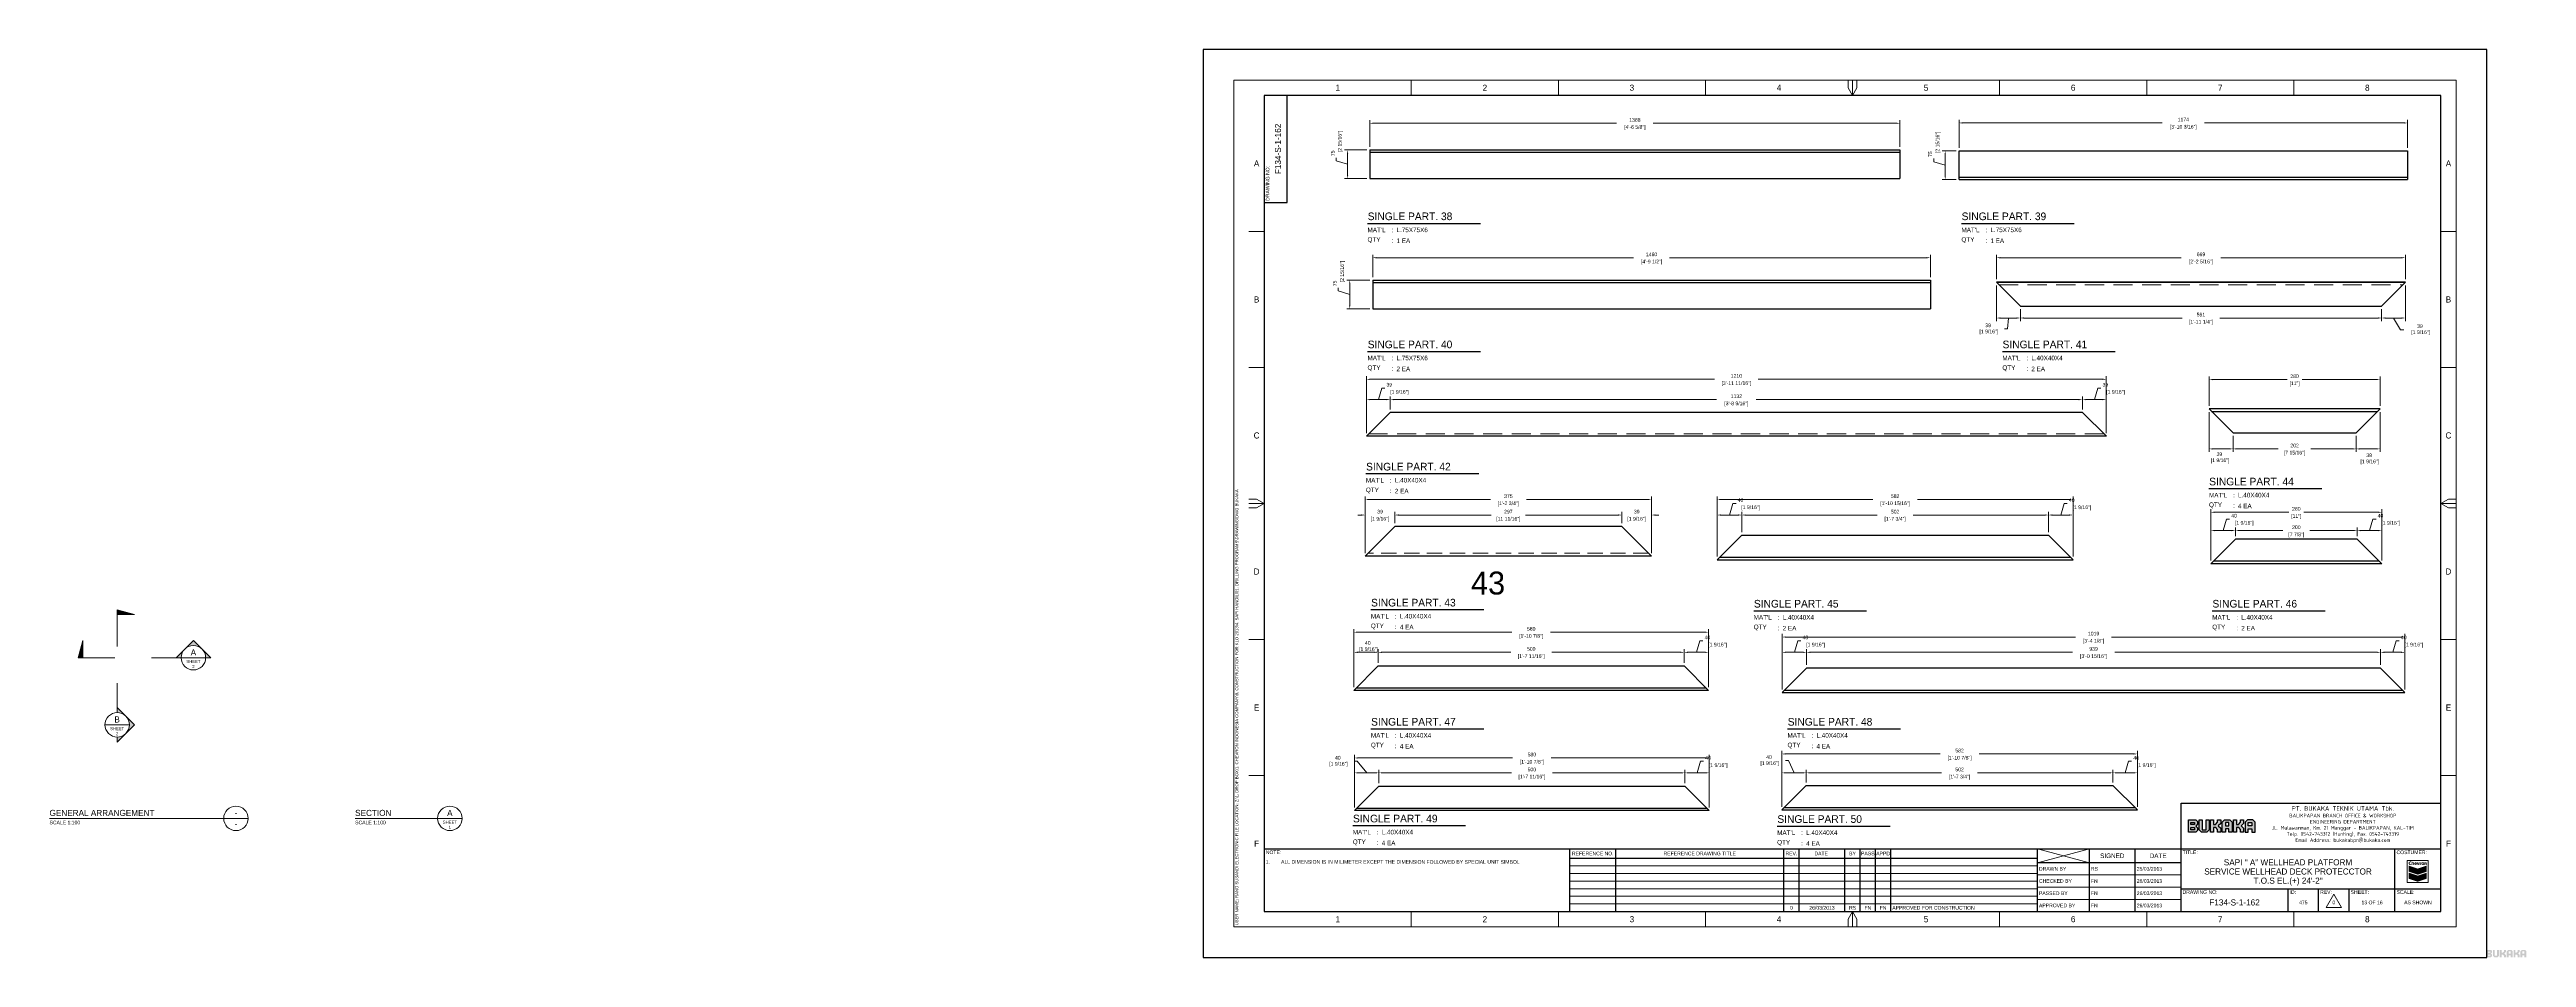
# Paper-space layout '13 OF 16' of a CAD drawing. Header units: inches. Extents: x -382 to 428, y -5 to 292.
# The model-space entities are those that its viewports show. They can reach past a viewport. Long polylines and large blocks are cut down to what shows.
import ezdxf
from ezdxf.enums import TextEntityAlignment as Align

# ---------------------------------------------------------------- set-up
doc = ezdxf.new("R2010")
doc.units = ezdxf.units.IN
doc.header["$LTSCALE"] = 5
doc.header["$MEASUREMENT"] = 0
doc.linetypes.add('HIDDEN', pattern=[0.375, 0.25, -0.125])
for name, color, linetype, lineweight in [('FITTING', 255, 'Continuous', 50), ('HATCH', 250, 'Continuous', 0), ('HIDDEN', 8, 'HIDDEN', 0), ('MARKING', 6, 'Continuous', 13), ('STRUCTURE', 3, 'Continuous', 25), ('TEXT', 2, 'Continuous', 30)]:
    doc.layers.add(name, color=color, linetype=linetype, lineweight=lineweight)
doc.layers.get('0').freeze()
doc.styles.add('BUKAKA 01', font='simpfrac.shx', dxfattribs={"height": 1.2})
doc.styles.add('BUKAKA A3', font='simpfrac.shx', dxfattribs={"height": 1.35})
doc.dimstyles.new('BUKAKA 01', dxfattribs={"dimtxt": 1.2, "dimasz": 1.2, "dimexe": 1, "dimexo": 1, "dimgap": 0.5, "dimtad": 0, "dimdec": 0, "dimzin": 0, "dimdsep": 46, "dimtxsty": 'BUKAKA 01', "dimcen": 3, "dimclrd": 251, "dimclre": 250, "dimclrt": 2, "dimadec": 0, "dimazin": 0, "dimtfac": 1, "dimtdec": 0, "dimtofl": 0, "dimtmove": 1, "dimatfit": 3, "dimfxl": 10, "dimtolj": 1, "dimtzin": 0, "dimlwd": 0, "dimlwe": 0, "dimarcsym": 0})

# ---------------------------------------------------------------- blocks, each defined once
blk = doc.blocks.new('LOGO CHEVRON')
h = blk.add_hatch(color=152)
h.dxf.hatch_style = 1
h.paths.add_polyline_path([(442.65, 29.5), (442.61, 29.52), (442.57, 29.53), (442.53, 29.54), (442.49, 29.55), (442.46, 29.55), (442.42, 29.55), (442.39, 29.55), (442.36, 29.55), (442.33, 29.55), (442.3, 29.54), (442.27, 29.54), (442.25, 29.54), (442.23, 29.53), (442.21, 29.53), (442.2, 29.52), (442.18, 29.52), (442.16, 29.51), (442.15, 29.51), (442.13, 29.5), (442.12, 29.5), (442.11, 29.49), (442.1, 29.49), (442.08, 29.48), (442.07, 29.47), (442.06, 29.47), (442.05, 29.46), (442.04, 29.45), (442.02, 29.44), (442.01, 29.43), (442, 29.43), (441.99, 29.42), (441.98, 29.41), (441.97, 29.4), (441.96, 29.39), (441.95, 29.38), (441.94, 29.37), (441.93, 29.36), (441.92, 29.35), (441.91, 29.34), (441.9, 29.33), (441.89, 29.31), (441.89, 29.3), (441.88, 29.29), (441.87, 29.28), (441.86, 29.26), (441.86, 29.25), (441.85, 29.24), (441.84, 29.22), (441.84, 29.21), (441.83, 29.2), (441.83, 29.18), (441.82, 29.17), (441.82, 29.15), (441.81, 29.14), (441.81, 29.13), (441.81, 29.11), (441.8, 29.1), (441.8, 29.08), (441.8, 29.07), (441.8, 29.05), (441.79, 29.03), (441.79, 29.02), (441.79, 29), (441.79, 28.98), (441.79, 28.97), (441.79, 28.95), (441.79, 28.93), (441.79, 28.91), (441.79, 28.89), (441.8, 28.87), (441.8, 28.85), (441.8, 28.83), (441.8, 28.82), (441.81, 28.8), (441.81, 28.78), (441.82, 28.76), (441.82, 28.74), (441.83, 28.73), (441.84, 28.71), (441.84, 28.69), (441.85, 28.67), (441.86, 28.66), (441.87, 28.64), (441.88, 28.62), (441.89, 28.61), (441.9, 28.59), (441.91, 28.58), (441.92, 28.56), (441.94, 28.55), (441.95, 28.54), (441.96, 28.53), (441.97, 28.52), (441.98, 28.51), (441.99, 28.5), (442, 28.49), (442.01, 28.48), (442.02, 28.48), (442.03, 28.47), (442.04, 28.46), (442.05, 28.45), (442.06, 28.45), (442.08, 28.44), (442.09, 28.44), (442.1, 28.43), (442.11, 28.42), (442.13, 28.42), (442.14, 28.41), (442.16, 28.41), (442.17, 28.4), (442.19, 28.4), (442.2, 28.39), (442.22, 28.39), (442.24, 28.38), (442.25, 28.38), (442.27, 28.38), (442.29, 28.37), (442.31, 28.37), (442.33, 28.37), (442.35, 28.37), (442.37, 28.37), (442.4, 28.37), (442.42, 28.37), (442.45, 28.37), (442.48, 28.38), (442.52, 28.38), (442.56, 28.39), (442.6, 28.4), (442.65, 28.42), (442.61, 28.65), (442.59, 28.64), (442.56, 28.63), (442.54, 28.63), (442.52, 28.62), (442.51, 28.62), (442.49, 28.62), (442.47, 28.61), (442.46, 28.61), (442.45, 28.61), (442.43, 28.61), (442.42, 28.61), (442.41, 28.61), (442.39, 28.61), (442.38, 28.61), (442.37, 28.61), (442.36, 28.61), (442.35, 28.61), (442.34, 28.61), (442.33, 28.62), (442.31, 28.62), (442.3, 28.62), (442.29, 28.63), (442.28, 28.63), (442.27, 28.63), (442.26, 28.64), (442.25, 28.64), (442.24, 28.65), (442.24, 28.65), (442.23, 28.66), (442.22, 28.66), (442.21, 28.67), (442.2, 28.68), (442.19, 28.68), (442.18, 28.69), (442.17, 28.7), (442.17, 28.71), (442.16, 28.72), (442.15, 28.73), (442.14, 28.74), (442.14, 28.75), (442.13, 28.76), (442.12, 28.77), (442.12, 28.78), (442.11, 28.79), (442.11, 28.8), (442.11, 28.81), (442.1, 28.82), (442.1, 28.83), (442.09, 28.84), (442.09, 28.85), (442.09, 28.87), (442.09, 28.88), (442.09, 28.89), (442.08, 28.91), (442.08, 28.92), (442.08, 28.93), (442.08, 28.95), (442.08, 28.96), (442.08, 28.98), (442.08, 28.99), (442.08, 29), (442.08, 29.02), (442.09, 29.03), (442.09, 29.05), (442.09, 29.06), (442.09, 29.07), (442.09, 29.08), (442.1, 29.09), (442.1, 29.1), (442.11, 29.12), (442.11, 29.13), (442.12, 29.14), (442.12, 29.15), (442.13, 29.16), (442.14, 29.17), (442.14, 29.18), (442.15, 29.19), (442.16, 29.2), (442.17, 29.21), (442.18, 29.22), (442.19, 29.23), (442.2, 29.24), (442.21, 29.25), (442.23, 29.26), (442.24, 29.27), (442.25, 29.28), (442.26, 29.28), (442.28, 29.29), (442.29, 29.29), (442.31, 29.3), (442.32, 29.3), (442.34, 29.31), (442.35, 29.31), (442.37, 29.31), (442.39, 29.31), (442.41, 29.31), (442.43, 29.31), (442.45, 29.31), (442.47, 29.31), (442.49, 29.31), (442.52, 29.3), (442.55, 29.29), (442.57, 29.28), (442.61, 29.27)])
h = blk.add_hatch(color=5)
h.dxf.hatch_style = 1
h.set_gradient(color1=(0, 0, 255), color2=(0, 191, 255), rotation=135, centered=1, tint=1)
h.paths.add_polyline_path([(441.8, 28.19), (441.8, 26.21), (444.77, 27.2)])
h = blk.add_hatch(color=5)
h.dxf.hatch_style = 1
h.set_gradient(color1=(0, 0, 255), color2=(0, 191, 255), rotation=235, centered=1, tint=1, name='CYLINDER')
h.paths.add_polyline_path([(447.73, 28.19), (441.8, 26.21), (444.77, 25.22), (447.73, 26.21)])
h = blk.add_hatch(color=16)
h.dxf.hatch_style = 1
h.set_gradient(color1=(127, 0, 0), color2=(255, 0, 0), rotation=135, centered=1, tint=1)
h.paths.add_polyline_path([(441.8, 25.88), (441.8, 23.9), (444.77, 24.89)])
h = blk.add_hatch(color=16)
h.dxf.hatch_style = 1
h.set_gradient(color1=(127, 0, 0), color2=(255, 0, 0), rotation=235, centered=1, tint=1, name='CYLINDER')
h.paths.add_polyline_path([(447.73, 25.88), (441.8, 23.9), (444.77, 22.91), (447.73, 23.91)])
h = blk.add_hatch(color=152)
h.dxf.hatch_style = 1
edge = h.paths.add_edge_path()
edge.add_line((443.52, 29.04), (443.52, 29.06))
edge.add_line((443.52, 29.06), (443.52, 29.07))
edge.add_line((443.52, 29.07), (443.51, 29.08))
edge.add_line((443.51, 29.08), (443.51, 29.08))
edge.add_line((443.51, 29.08), (443.51, 29.09))
edge.add_line((443.51, 29.09), (443.5, 29.1))
edge.add_line((443.5, 29.1), (443.5, 29.11))
edge.add_line((443.5, 29.11), (443.5, 29.12))
edge.add_line((443.5, 29.12), (443.49, 29.13))
edge.add_line((443.49, 29.13), (443.49, 29.13))
edge.add_line((443.49, 29.13), (443.48, 29.14))
edge.add_line((443.48, 29.14), (443.48, 29.15))
edge.add_line((443.48, 29.15), (443.48, 29.15))
edge.add_line((443.48, 29.15), (443.47, 29.16))
edge.add_line((443.47, 29.16), (443.47, 29.17))
edge.add_line((443.47, 29.17), (443.46, 29.17))
edge.add_line((443.46, 29.17), (443.46, 29.18))
edge.add_line((443.46, 29.18), (443.45, 29.19))
edge.add_line((443.45, 29.19), (443.45, 29.19))
edge.add_line((443.45, 29.19), (443.44, 29.2))
edge.add_line((443.44, 29.2), (443.43, 29.21))
edge.add_line((443.43, 29.21), (443.43, 29.21))
edge.add_line((443.43, 29.21), (443.42, 29.22))
edge.add_line((443.42, 29.22), (443.42, 29.22))
edge.add_line((443.42, 29.22), (443.41, 29.23))
edge.add_line((443.41, 29.23), (443.4, 29.23))
edge.add_line((443.4, 29.23), (443.39, 29.23))
edge.add_line((443.39, 29.23), (443.39, 29.24))
edge.add_line((443.39, 29.24), (443.38, 29.24))
edge.add_line((443.38, 29.24), (443.37, 29.25))
edge.add_line((443.37, 29.25), (443.36, 29.25))
edge.add_line((443.36, 29.25), (443.35, 29.25))
edge.add_line((443.35, 29.25), (443.34, 29.25))
edge.add_line((443.34, 29.25), (443.34, 29.26))
edge.add_line((443.34, 29.26), (443.33, 29.26))
edge.add_line((443.33, 29.26), (443.32, 29.26))
edge.add_line((443.32, 29.26), (443.31, 29.26))
edge.add_line((443.31, 29.26), (443.3, 29.26))
edge.add_line((443.3, 29.26), (443.29, 29.26))
edge.add_line((443.29, 29.26), (443.28, 29.26))
edge.add_line((443.28, 29.26), (443.27, 29.26))
edge.add_line((443.27, 29.26), (443.26, 29.26))
edge.add_line((443.26, 29.26), (443.25, 29.26))
edge.add_line((443.25, 29.26), (443.24, 29.26))
edge.add_line((443.24, 29.26), (443.23, 29.26))
edge.add_line((443.23, 29.26), (443.22, 29.26))
edge.add_line((443.22, 29.26), (443.21, 29.26))
edge.add_line((443.21, 29.26), (443.2, 29.25))
edge.add_line((443.2, 29.25), (443.19, 29.25))
edge.add_line((443.19, 29.25), (443.18, 29.25))
edge.add_line((443.18, 29.25), (443.17, 29.25))
edge.add_line((443.17, 29.25), (443.16, 29.24))
edge.add_line((443.16, 29.24), (443.15, 29.24))
edge.add_line((443.15, 29.24), (443.14, 29.23))
edge.add_line((443.14, 29.23), (443.12, 29.23))
edge.add_line((443.12, 29.23), (443.11, 29.22))
edge.add_line((443.11, 29.22), (443.1, 29.22))
edge.add_line((443.1, 29.22), (443.09, 29.21))
edge.add_line((443.09, 29.21), (443.08, 29.2))
edge.add_line((443.08, 29.2), (443.06, 29.19))
edge.add_line((443.06, 29.19), (443.05, 29.17))
edge.add_line((443.05, 29.17), (443.04, 29.16))
edge.add_line((443.04, 29.16), (443.02, 29.14))
edge.add_line((443.02, 29.14), (443.02, 29.55))
edge.add_line((443.02, 29.55), (442.77, 29.46))
edge.add_line((442.77, 29.46), (442.77, 28.41))
edge.add_line((442.77, 28.41), (443.02, 28.41))
edge.add_line((443.02, 28.41), (443.02, 28.88))
edge.add_ellipse((443.15, 28.88), major_axis=(0, 0.165), ratio=0.813078, start_angle=449.685, end_angle=450, ccw=False)
edge.add_ellipse((443.15, 28.88), major_axis=(0, 0.165), ratio=0.813078, start_angle=270, end_angle=449.685, ccw=False)
edge.add_line((443.29, 28.88), (443.29, 28.41))
edge.add_line((443.29, 28.41), (443.54, 28.41))
edge.add_line((443.54, 28.41), (443.54, 28.88))
edge.add_line((443.54, 28.88), (443.54, 28.91))
edge.add_line((443.54, 28.91), (443.54, 28.94))
edge.add_line((443.54, 28.94), (443.54, 28.96))
edge.add_line((443.54, 28.96), (443.53, 28.98))
edge.add_line((443.53, 28.98), (443.53, 28.99))
edge.add_line((443.53, 28.99), (443.53, 29.01))
edge.add_line((443.53, 29.01), (443.53, 29.02))
edge.add_line((443.53, 29.02), (443.53, 29.03))
edge.add_line((443.53, 29.03), (443.52, 29.04))
h.paths.add_polyline_path([(444.33, 29.2), (444.32, 29.2), (444.31, 29.21), (444.3, 29.22), (444.28, 29.23), (444.27, 29.23), (444.26, 29.24), (444.25, 29.24), (444.23, 29.25), (444.22, 29.25), (444.21, 29.26), (444.2, 29.26), (444.19, 29.26), (444.17, 29.27), (444.16, 29.27), (444.15, 29.27), (444.14, 29.27), (444.13, 29.27), (444.12, 29.27), (444.11, 29.27), (444.09, 29.27), (444.08, 29.27), (444.07, 29.27), (444.06, 29.27), (444.04, 29.27), (444.03, 29.27), (444.02, 29.27), (444.01, 29.27), (443.99, 29.26), (443.98, 29.26), (443.97, 29.26), (443.95, 29.25), (443.94, 29.25), (443.93, 29.25), (443.92, 29.24), (443.9, 29.24), (443.89, 29.23), (443.88, 29.23), (443.87, 29.22), (443.86, 29.22), (443.85, 29.21), (443.84, 29.21), (443.83, 29.2), (443.82, 29.19), (443.81, 29.18), (443.8, 29.18), (443.79, 29.17), (443.78, 29.16), (443.77, 29.15), (443.76, 29.14), (443.75, 29.13), (443.75, 29.12), (443.74, 29.11), (443.73, 29.1), (443.72, 29.09), (443.72, 29.08), (443.71, 29.07), (443.7, 29.05), (443.7, 29.04), (443.69, 29.03), (443.69, 29.02), (443.68, 29.01), (443.68, 29), (443.68, 28.98), (443.67, 28.97), (443.67, 28.96), (443.67, 28.95), (443.66, 28.93), (443.66, 28.92), (443.66, 28.9), (443.66, 28.89), (443.66, 28.88), (443.66, 28.86), (443.66, 28.85), (443.66, 28.84), (443.65, 28.82), (443.65, 28.81), (443.66, 28.8), (443.66, 28.79), (443.66, 28.77), (443.66, 28.76), (443.66, 28.75), (443.66, 28.73), (443.66, 28.72), (443.67, 28.71), (443.67, 28.69), (443.67, 28.68), (443.68, 28.66), (443.68, 28.65), (443.69, 28.63), (443.69, 28.62), (443.7, 28.6), (443.71, 28.59), (443.71, 28.58), (443.72, 28.56), (443.73, 28.55), (443.74, 28.54), (443.74, 28.52), (443.75, 28.51), (443.76, 28.5), (443.77, 28.49), (443.78, 28.48), (443.79, 28.48), (443.8, 28.47), (443.81, 28.46), (443.82, 28.45), (443.83, 28.44), (443.84, 28.44), (443.86, 28.43), (443.87, 28.42), (443.88, 28.42), (443.89, 28.41), (443.9, 28.41), (443.91, 28.4), (443.92, 28.4), (443.94, 28.4), (443.95, 28.39), (443.96, 28.39), (443.97, 28.38), (443.99, 28.38), (444, 28.38), (444.01, 28.38), (444.03, 28.38), (444.04, 28.37), (444.06, 28.37), (444.08, 28.37), (444.09, 28.37), (444.11, 28.37), (444.13, 28.37), (444.14, 28.37), (444.16, 28.37), (444.18, 28.37), (444.2, 28.37), (444.21, 28.38), (444.23, 28.38), (444.25, 28.38), (444.27, 28.38), (444.29, 28.39), (444.31, 28.39), (444.33, 28.4), (444.35, 28.4), (444.37, 28.41), (444.39, 28.42), (444.41, 28.43), (444.44, 28.44), (444.4, 28.64), (444.37, 28.63), (444.35, 28.62), (444.33, 28.61), (444.32, 28.6), (444.3, 28.6), (444.28, 28.59), (444.26, 28.59), (444.25, 28.58), (444.23, 28.58), (444.21, 28.58), (444.2, 28.58), (444.19, 28.57), (444.17, 28.57), (444.16, 28.57), (444.14, 28.57), (444.13, 28.57), (444.12, 28.58), (444.1, 28.58), (444.09, 28.58), (444.07, 28.58), (444.05, 28.59), (444.02, 28.6), (444.01, 28.61), (443.99, 28.62), (443.97, 28.63), (443.96, 28.64), (443.95, 28.65), (443.95, 28.66), (443.94, 28.67), (443.93, 28.69), (443.93, 28.7), (443.92, 28.72), (443.92, 28.74), (444.47, 28.74), (444.47, 28.78), (444.48, 28.82), (444.48, 28.85), (444.48, 28.88), (444.47, 28.9), (444.47, 28.93), (444.47, 28.95), (444.46, 28.97), (444.46, 28.99), (444.45, 29.01), (444.44, 29.03), (444.44, 29.05), (444.43, 29.06), (444.42, 29.08), (444.42, 29.09), (444.41, 29.11), (444.4, 29.12), (444.39, 29.13), (444.38, 29.14), (444.37, 29.16), (444.36, 29.17), (444.35, 29.18), (444.34, 29.19)])
h.paths.add_polyline_path([(444.18, 29.04), (444.19, 29.03), (444.2, 29.02), (444.21, 29.01), (444.21, 29), (444.21, 28.99), (444.22, 28.97), (444.22, 28.96), (444.22, 28.94), (444.22, 28.93), (444.22, 28.92), (443.92, 28.92), (443.92, 28.93), (443.92, 28.95), (443.92, 28.96), (443.93, 28.98), (443.93, 28.99), (443.94, 29.01), (443.96, 29.03), (443.97, 29.04), (443.98, 29.05), (443.99, 29.06), (444, 29.07), (444.01, 29.08), (444.03, 29.08), (444.04, 29.09), (444.06, 29.09), (444.07, 29.09), (444.09, 29.09), (444.1, 29.09), (444.12, 29.08), (444.14, 29.08), (444.15, 29.07), (444.16, 29.06), (444.18, 29.05)], flags=16)
h.paths.add_polyline_path([(444.77, 29.24), (444.49, 29.24), (444.77, 28.41), (445.08, 28.41), (445.36, 29.24), (445.08, 29.24), (444.93, 28.64)])
h.paths.add_polyline_path([(445.96, 29.25), (445.94, 29.25), (445.92, 29.25), (445.9, 29.25), (445.89, 29.25), (445.87, 29.25), (445.86, 29.25), (445.85, 29.25), (445.84, 29.25), (445.83, 29.25), (445.83, 29.24), (445.82, 29.24), (445.81, 29.24), (445.8, 29.23), (445.79, 29.23), (445.79, 29.23), (445.78, 29.22), (445.77, 29.22), (445.77, 29.21), (445.76, 29.21), (445.75, 29.2), (445.75, 29.19), (445.74, 29.19), (445.73, 29.18), (445.72, 29.17), (445.72, 29.16), (445.71, 29.15), (445.7, 29.14), (445.7, 29.13), (445.69, 29.12), (445.68, 29.11), (445.68, 29.09), (445.67, 29.08), (445.67, 29.08), (445.66, 29.24), (445.42, 29.24), (445.43, 29.05), (445.43, 28.41), (445.69, 28.41), (445.69, 28.82), (445.69, 28.84), (445.69, 28.86), (445.7, 28.88), (445.7, 28.89), (445.71, 28.91), (445.71, 28.92), (445.72, 28.93), (445.73, 28.94), (445.74, 28.96), (445.76, 28.97), (445.77, 28.98), (445.79, 28.99), (445.8, 29), (445.82, 29.01), (445.84, 29.01), (445.86, 29.01), (445.88, 29.01), (445.9, 29.01), (445.91, 29.01), (445.93, 29.01), (445.94, 29.01), (445.96, 29.01)])
h.paths.add_polyline_path([(446.71, 29.17), (446.71, 29.17), (446.7, 29.18), (446.69, 29.19), (446.68, 29.19), (446.67, 29.2), (446.66, 29.21), (446.65, 29.21), (446.64, 29.22), (446.63, 29.22), (446.62, 29.23), (446.61, 29.23), (446.6, 29.24), (446.59, 29.24), (446.58, 29.24), (446.57, 29.25), (446.56, 29.25), (446.55, 29.25), (446.54, 29.26), (446.53, 29.26), (446.52, 29.26), (446.51, 29.26), (446.5, 29.26), (446.49, 29.27), (446.48, 29.27), (446.47, 29.27), (446.46, 29.27), (446.44, 29.27), (446.43, 29.27), (446.42, 29.27), (446.41, 29.27), (446.4, 29.27), (446.39, 29.27), (446.39, 29.27), (446.38, 29.27), (446.37, 29.27), (446.36, 29.27), (446.35, 29.27), (446.35, 29.27), (446.34, 29.26), (446.33, 29.26), (446.32, 29.26), (446.32, 29.26), (446.31, 29.26), (446.3, 29.26), (446.29, 29.26), (446.28, 29.25), (446.28, 29.25), (446.27, 29.25), (446.26, 29.25), (446.25, 29.24), (446.24, 29.24), (446.23, 29.24), (446.23, 29.23), (446.22, 29.23), (446.21, 29.23), (446.21, 29.22), (446.2, 29.22), (446.19, 29.22), (446.19, 29.21), (446.18, 29.21), (446.17, 29.2), (446.17, 29.2), (446.16, 29.19), (446.15, 29.19), (446.14, 29.18), (446.13, 29.17), (446.13, 29.17), (446.12, 29.16), (446.11, 29.15), (446.1, 29.15), (446.1, 29.14), (446.09, 29.13), (446.08, 29.12), (446.08, 29.11), (446.07, 29.11), (446.07, 29.1), (446.06, 29.09), (446.06, 29.08), (446.05, 29.07), (446.05, 29.06), (446.04, 29.05), (446.04, 29.04), (446.04, 29.04), (446.03, 29.03), (446.03, 29.02), (446.03, 29.01), (446.02, 29), (446.02, 28.99), (446.02, 28.98), (446.01, 28.97), (446.01, 28.97), (446.01, 28.96), (446.01, 28.95), (446, 28.94), (446, 28.93), (446, 28.92), (446, 28.9), (446, 28.89), (446, 28.88), (445.99, 28.87), (445.99, 28.86), (445.99, 28.85), (445.99, 28.84), (445.99, 28.83), (445.99, 28.81), (445.99, 28.8), (445.99, 28.79), (445.99, 28.78), (446, 28.77), (446, 28.76), (446, 28.75), (446, 28.74), (446, 28.73), (446, 28.72), (446, 28.71), (446, 28.7), (446.01, 28.69), (446.01, 28.68), (446.01, 28.67), (446.01, 28.66), (446.02, 28.65), (446.02, 28.64), (446.02, 28.63), (446.03, 28.61), (446.03, 28.6), (446.04, 28.59), (446.04, 28.58), (446.05, 28.57), (446.05, 28.56), (446.06, 28.55), (446.07, 28.54), (446.07, 28.53), (446.08, 28.52), (446.09, 28.51), (446.1, 28.5), (446.11, 28.49), (446.11, 28.49), (446.12, 28.48), (446.13, 28.47), (446.14, 28.46), (446.15, 28.45), (446.16, 28.44), (446.17, 28.44), (446.19, 28.43), (446.2, 28.42), (446.21, 28.42), (446.22, 28.41), (446.23, 28.41), (446.25, 28.4), (446.26, 28.4), (446.27, 28.39), (446.29, 28.39), (446.3, 28.39), (446.31, 28.38), (446.33, 28.38), (446.34, 28.38), (446.35, 28.38), (446.37, 28.37), (446.38, 28.37), (446.39, 28.37), (446.4, 28.37), (446.42, 28.37), (446.43, 28.37), (446.44, 28.37), (446.45, 28.37), (446.47, 28.37), (446.48, 28.37), (446.49, 28.38), (446.5, 28.38), (446.52, 28.38), (446.53, 28.38), (446.54, 28.38), (446.55, 28.39), (446.57, 28.39), (446.58, 28.39), (446.59, 28.4), (446.6, 28.4), (446.61, 28.41), (446.62, 28.41), (446.63, 28.42), (446.64, 28.42), (446.65, 28.43), (446.66, 28.43), (446.67, 28.44), (446.68, 28.45), (446.69, 28.45), (446.7, 28.46), (446.71, 28.47), (446.72, 28.47), (446.72, 28.48), (446.73, 28.49), (446.74, 28.49), (446.74, 28.5), (446.75, 28.51), (446.76, 28.52), (446.76, 28.53), (446.77, 28.53), (446.78, 28.54), (446.78, 28.55), (446.79, 28.56), (446.79, 28.57), (446.8, 28.58), (446.8, 28.59), (446.81, 28.6), (446.81, 28.61), (446.82, 28.62), (446.82, 28.64), (446.83, 28.65), (446.83, 28.66), (446.83, 28.67), (446.84, 28.68), (446.84, 28.69), (446.84, 28.7), (446.84, 28.72), (446.84, 28.73), (446.85, 28.74), (446.85, 28.75), (446.85, 28.77), (446.85, 28.78), (446.85, 28.79), (446.85, 28.8), (446.85, 28.82), (446.85, 28.83), (446.85, 28.84), (446.85, 28.85), (446.85, 28.87), (446.85, 28.88), (446.85, 28.89), (446.84, 28.9), (446.84, 28.92), (446.84, 28.93), (446.84, 28.94), (446.84, 28.96), (446.83, 28.97), (446.83, 28.98), (446.83, 28.99), (446.82, 29), (446.82, 29.01), (446.81, 29.02), (446.81, 29.03), (446.81, 29.04), (446.8, 29.05), (446.8, 29.06), (446.79, 29.07), (446.79, 29.08), (446.78, 29.09), (446.78, 29.1), (446.77, 29.11), (446.76, 29.11), (446.76, 29.12), (446.75, 29.13), (446.74, 29.14), (446.74, 29.14), (446.73, 29.15), (446.72, 29.16)])
h.paths.add_polyline_path([(446.35, 29.05), (446.36, 29.06), (446.37, 29.07), (446.39, 29.07), (446.4, 29.07), (446.41, 29.07), (446.43, 29.07), (446.44, 29.07), (446.46, 29.07), (446.47, 29.06), (446.48, 29.06), (446.5, 29.05), (446.51, 29.04), (446.52, 29.03), (446.53, 29.02), (446.54, 29.01), (446.55, 29), (446.56, 28.99), (446.56, 28.97), (446.57, 28.96), (446.57, 28.95), (446.58, 28.94), (446.58, 28.92), (446.58, 28.91), (446.59, 28.89), (446.59, 28.88), (446.59, 28.86), (446.59, 28.84), (446.59, 28.83), (446.59, 28.81), (446.59, 28.79), (446.59, 28.78), (446.59, 28.76), (446.58, 28.75), (446.58, 28.73), (446.58, 28.72), (446.58, 28.7), (446.57, 28.69), (446.57, 28.67), (446.56, 28.66), (446.55, 28.64), (446.54, 28.63), (446.53, 28.62), (446.52, 28.61), (446.51, 28.6), (446.5, 28.59), (446.49, 28.58), (446.48, 28.58), (446.47, 28.57), (446.45, 28.57), (446.44, 28.57), (446.43, 28.57), (446.41, 28.57), (446.39, 28.57), (446.38, 28.58), (446.36, 28.58), (446.35, 28.59), (446.34, 28.59), (446.33, 28.6), (446.32, 28.61), (446.31, 28.62), (446.3, 28.63), (446.29, 28.64), (446.29, 28.66), (446.28, 28.67), (446.27, 28.69), (446.27, 28.71), (446.26, 28.72), (446.26, 28.74), (446.26, 28.76), (446.26, 28.77), (446.26, 28.79), (446.25, 28.8), (446.25, 28.82), (446.25, 28.83), (446.26, 28.84), (446.26, 28.86), (446.26, 28.87), (446.26, 28.89), (446.26, 28.9), (446.26, 28.92), (446.27, 28.93), (446.27, 28.95), (446.28, 28.96), (446.28, 28.97), (446.29, 28.99), (446.29, 29), (446.3, 29.01), (446.31, 29.02), (446.32, 29.03), (446.33, 29.04), (446.34, 29.05)], flags=16)
h = blk.add_hatch(color=152)
h.dxf.hatch_style = 1
edge = h.paths.add_edge_path()
edge.add_line((447.73, 29.01), (447.72, 29.02))
edge.add_line((447.72, 29.02), (447.72, 29.03))
edge.add_line((447.72, 29.03), (447.72, 29.04))
edge.add_line((447.72, 29.04), (447.72, 29.06))
edge.add_line((447.72, 29.06), (447.71, 29.07))
edge.add_line((447.71, 29.07), (447.71, 29.08))
edge.add_line((447.71, 29.08), (447.71, 29.08))
edge.add_line((447.71, 29.08), (447.7, 29.09))
edge.add_line((447.7, 29.09), (447.7, 29.1))
edge.add_line((447.7, 29.1), (447.7, 29.11))
edge.add_line((447.7, 29.11), (447.69, 29.12))
edge.add_line((447.69, 29.12), (447.69, 29.13))
edge.add_line((447.69, 29.13), (447.68, 29.13))
edge.add_line((447.68, 29.13), (447.68, 29.14))
edge.add_line((447.68, 29.14), (447.68, 29.15))
edge.add_line((447.68, 29.15), (447.67, 29.15))
edge.add_line((447.67, 29.15), (447.67, 29.16))
edge.add_line((447.67, 29.16), (447.66, 29.17))
edge.add_line((447.66, 29.17), (447.66, 29.17))
edge.add_line((447.66, 29.17), (447.65, 29.18))
edge.add_line((447.65, 29.18), (447.65, 29.19))
edge.add_line((447.65, 29.19), (447.64, 29.19))
edge.add_line((447.64, 29.19), (447.64, 29.2))
edge.add_line((447.64, 29.2), (447.63, 29.21))
edge.add_line((447.63, 29.21), (447.62, 29.21))
edge.add_line((447.62, 29.21), (447.62, 29.22))
edge.add_line((447.62, 29.22), (447.61, 29.22))
edge.add_line((447.61, 29.22), (447.6, 29.23))
edge.add_line((447.6, 29.23), (447.6, 29.23))
edge.add_line((447.6, 29.23), (447.59, 29.23))
edge.add_line((447.59, 29.23), (447.58, 29.24))
edge.add_line((447.58, 29.24), (447.57, 29.24))
edge.add_line((447.57, 29.24), (447.57, 29.25))
edge.add_line((447.57, 29.25), (447.56, 29.25))
edge.add_line((447.56, 29.25), (447.55, 29.25))
edge.add_line((447.55, 29.25), (447.54, 29.25))
edge.add_line((447.54, 29.25), (447.53, 29.26))
edge.add_line((447.53, 29.26), (447.52, 29.26))
edge.add_line((447.52, 29.26), (447.51, 29.26))
edge.add_line((447.51, 29.26), (447.5, 29.26))
edge.add_line((447.5, 29.26), (447.49, 29.26))
edge.add_line((447.49, 29.26), (447.48, 29.26))
edge.add_line((447.48, 29.26), (447.47, 29.26))
edge.add_line((447.47, 29.26), (447.46, 29.26))
edge.add_line((447.46, 29.26), (447.45, 29.26))
edge.add_line((447.45, 29.26), (447.44, 29.26))
edge.add_line((447.44, 29.26), (447.43, 29.26))
edge.add_line((447.43, 29.26), (447.42, 29.26))
edge.add_line((447.42, 29.26), (447.41, 29.26))
edge.add_line((447.41, 29.26), (447.4, 29.26))
edge.add_line((447.4, 29.26), (447.39, 29.25))
edge.add_line((447.39, 29.25), (447.38, 29.25))
edge.add_line((447.38, 29.25), (447.37, 29.25))
edge.add_line((447.37, 29.25), (447.36, 29.25))
edge.add_line((447.36, 29.25), (447.35, 29.24))
edge.add_line((447.35, 29.24), (447.34, 29.24))
edge.add_line((447.34, 29.24), (447.33, 29.23))
edge.add_line((447.33, 29.23), (447.32, 29.23))
edge.add_line((447.32, 29.23), (447.31, 29.22))
edge.add_line((447.31, 29.22), (447.29, 29.22))
edge.add_line((447.29, 29.22), (447.28, 29.21))
edge.add_line((447.28, 29.21), (447.27, 29.19))
edge.add_line((447.27, 29.19), (447.25, 29.18))
edge.add_line((447.25, 29.18), (447.23, 29.16))
edge.add_line((447.23, 29.16), (447.22, 29.13))
edge.add_line((447.22, 29.13), (447.2, 29.11))
edge.add_line((447.2, 29.11), (447.2, 29.12))
edge.add_line((447.2, 29.12), (447.2, 29.24))
edge.add_line((447.2, 29.24), (446.96, 29.24))
edge.add_line((446.96, 29.24), (446.96, 28.41))
edge.add_line((446.96, 28.41), (447.21, 28.41))
edge.add_line((447.21, 28.41), (447.22, 28.88))
edge.add_ellipse((447.35, 28.88), major_axis=(0, 0.165), ratio=0.813078, start_angle=270, end_angle=450, ccw=False)
edge.add_line((447.48, 28.88), (447.48, 28.41))
edge.add_line((447.48, 28.41), (447.73, 28.41))
edge.add_line((447.73, 28.41), (447.73, 28.88))
edge.add_line((447.73, 28.88), (447.73, 28.91))
edge.add_line((447.73, 28.91), (447.73, 28.94))
edge.add_line((447.73, 28.94), (447.73, 28.96))
edge.add_line((447.73, 28.96), (447.73, 28.98))
edge.add_line((447.73, 28.98), (447.73, 28.99))
edge.add_line((447.73, 28.99), (447.73, 29.01))
blk.add_lwpolyline([(441.36, 29.87), (448.17, 29.87), (448.17, 22.64), (441.36, 22.64)], close=True)
blk = doc.blocks.new('STRUCTURE ETIKET DRAWING STANDARD')
at = {"layer": 'STRUCTURE'}
h = blk.add_hatch(color=154, dxfattribs=at)
h.paths.add_polyline_path([(343.13, 44.15), (343.13, 43.03), (342.01, 43.03), (342.01, 44.15)], flags=16)
h.paths.add_polyline_path([(340.48, 43.86), (339.69, 43.07), (340.48, 42.28), (340.48, 41), (339.44, 41), (339.44, 41.88), (338.86, 42.47), (338.15, 42.47), (338.15, 41), (337.14, 41), (337.14, 45), (338.15, 45), (338.15, 43.49), (338.74, 43.49), (339.44, 44.2), (339.44, 45), (340.48, 45)])
h.paths.add_polyline_path([(334.51, 44.15), (334.51, 43.03), (335.63, 43.03), (335.63, 44.15)], flags=16)
h.paths.add_polyline_path([(332.98, 43.86), (332.19, 43.07), (332.98, 42.28), (332.98, 41), (331.94, 41), (331.94, 41.88), (331.36, 42.47), (330.65, 42.47), (330.65, 41), (329.64, 41), (329.64, 45), (330.65, 45), (330.65, 43.49), (331.24, 43.49), (331.94, 44.2), (331.94, 45), (332.98, 45)])
h.paths.add_polyline_path([(329.21, 45), (329.21, 41.79), (328.42, 41), (326.66, 41), (325.87, 41.79), (325.87, 45), (326.88, 45), (326.88, 41.8), (328.17, 41.8), (328.17, 45)])
h.paths.add_polyline_path([(336.71, 44.23), (336.71, 41), (335.63, 41), (335.63, 42.12), (334.51, 42.12), (334.51, 41), (333.43, 41), (333.43, 44.23), (334.21, 45), (335.94, 45)])
h.paths.add_polyline_path([(340.93, 44.23), (340.93, 41), (342.01, 41), (342.01, 42.12), (343.13, 42.12), (343.13, 41), (344.21, 41), (344.21, 44.23), (343.44, 45), (341.71, 45)])
h.paths.add_polyline_path([(325.42, 43.56), (324.86, 43), (325.42, 42.44), (325.42, 41.55), (324.87, 41), (322.4, 41), (322.4, 45), (324.87, 45), (325.42, 44.45)])
h.paths.add_polyline_path([(324.43, 42.47), (324.43, 41.8), (323.25, 41.8), (323.25, 42.47)], flags=16)
h.paths.add_polyline_path([(324.43, 44.13), (324.43, 43.49), (323.25, 43.49), (323.25, 44.13)], flags=16)
at = {"layer": 'HATCH'}
for p, q in [((68.12, 282), (68.12, 287)), ((116.25, 282), (116.25, 287)), ((164.38, 282), (164.38, 287)), ((212.5, 282), (212.5, 287)), ((260.62, 282), (260.62, 287)), ((308.75, 282), (308.75, 287)), ((356.88, 282), (356.88, 287)), ((20, 237.5), (15, 237.5)), ((405, 237.5), (410, 237.5)), ((20, 193), (15, 193)), ((405, 193), (410, 193)), ((20, 148.5), (15, 148.5)), ((405, 148.5), (410, 148.5)), ((20, 104), (15, 104)), ((405, 104), (410, 104)), ((20, 59.5), (15, 59.5)), ((405, 59.5), (410, 59.5)), ((273, 31), (290, 35.5)), ((290, 31), (273, 35.5)), ((120, 30), (273, 30)), ((120, 27.5), (273, 27.5)), ((120, 25), (273, 25)), ((320, 27), (273, 27)), ((120, 22.5), (273, 22.5)), ((120, 20), (273, 20)), ((120, 17.5), (273, 17.5)), ((320, 23), (273, 23)), ((320, 19), (273, 19)), ((68.12, 15), (68.12, 10)), ((116.25, 15), (116.25, 10)), ((164.38, 15), (164.38, 10)), ((212.5, 15), (212.5, 10)), ((260.62, 15), (260.62, 10)), ((308.75, 15), (308.75, 10)), ((356.88, 15), (356.88, 10))]:
    blk.add_line(p, q, dxfattribs=at)
blk.add_lwpolyline([(10, 10), (410, 10), (410, 287), (10, 287)], close=True, dxfattribs=at)
for points in [[(212.5, 282), (211.06, 284.5), (211.06, 287)], [(212.5, 282), (213.94, 284.5), (213.94, 287)], [(20, 148.5), (17.5, 149.94), (15, 149.94)], [(20, 148.5), (17.5, 147.06), (15, 147.06)], [(405, 148.5), (407.5, 149.94), (410, 149.94)], [(405, 148.5), (407.5, 147.06), (410, 147.06)], [(212.5, 15), (211.06, 12.5), (211.06, 10)], [(212.5, 15), (213.94, 12.5), (213.94, 10)]]:
    blk.add_lwpolyline(points, dxfattribs=at)
at = {"layer": 'MARKING'}
blk.add_lwpolyline([(367.5, 16.34), (370, 20.67), (372.5, 16.34)], close=True, dxfattribs=at)
at = {"layer": 'STRUCTURE'}
for p, q in [((320, 15), (320, 50.5)), ((320, 50.5), (405, 50.5)), ((20, 35.5), (405, 35.5)), ((120, 15), (120, 35.5)), ((120, 32.5), (273, 32.5)), ((135, 15), (135, 35.5)), ((190, 15), (190, 35.5)), ((195, 15), (195, 35.5)), ((210, 15), (210, 35.5)), ((215, 15), (215, 35.5)), ((220, 15), (220, 35.5)), ((225, 15), (225, 35.5)), ((273, 15), (273, 35.5)), ((290, 15), (290, 35.5)), ((305, 15), (305, 35.5)), ((390, 15), (390, 35.5)), ((320, 31), (273, 31)), ((320, 22.5), (405, 22.5)), ((355, 15), (355, 22.5)), ((365, 15), (365, 22.5)), ((375, 15), (375, 22.5))]:
    blk.add_line(p, q, dxfattribs=at)
blk.add_lwpolyline([(20, 15), (405, 15), (405, 282), (20, 282)], close=True, dxfattribs=at)
for points in [[(20, 247), (27.5, 247), (27.5, 282)], [(322.4, 41), (322.4, 45)], [(322.4, 45), (324.87, 45)], [(324.87, 41), (322.4, 41)], [(323.25, 43.49), (323.25, 44.13)], [(323.25, 44.13), (324.43, 44.13)], [(324.43, 43.49), (323.25, 43.49)], [(323.25, 41.8), (323.25, 42.47)], [(323.25, 42.47), (324.43, 42.47)], [(324.43, 41.8), (323.25, 41.8)], [(324.43, 44.13), (324.43, 43.49)], [(324.43, 42.47), (324.43, 41.8)], [(325.42, 43.56), (324.86, 43)], [(324.86, 43), (325.42, 42.44)], [(324.87, 45), (325.42, 44.45)], [(325.42, 41.55), (324.87, 41)], [(325.42, 44.45), (325.42, 43.56)], [(325.42, 42.44), (325.42, 41.55)], [(325.87, 41.79), (325.87, 45)], [(325.87, 45), (326.88, 45)], [(326.66, 41), (325.87, 41.79)], [(328.42, 41), (326.66, 41)], [(326.88, 45), (326.88, 41.8)], [(326.88, 41.8), (328.17, 41.8)], [(328.17, 41.8), (328.17, 45)], [(328.17, 45), (329.21, 45)], [(329.21, 41.79), (328.42, 41)], [(329.21, 45), (329.21, 41.79)], [(329.64, 41), (329.64, 45)], [(329.64, 45), (330.65, 45)], [(330.65, 41), (329.64, 41)], [(330.65, 45), (330.65, 43.49)], [(330.65, 43.49), (331.24, 43.49)], [(331.36, 42.47), (330.65, 42.47)], [(330.65, 42.47), (330.65, 41)], [(331.24, 43.49), (331.94, 44.2)], [(331.94, 41.88), (331.36, 42.47)], [(331.94, 44.2), (331.94, 45)], [(331.94, 45), (332.98, 45)], [(331.94, 41), (331.94, 41.88)], [(332.98, 41), (331.94, 41)], [(332.98, 43.86), (332.19, 43.07)], [(332.19, 43.07), (332.98, 42.28)], [(332.98, 45), (332.98, 43.86)], [(332.98, 42.28), (332.98, 41)], [(333.43, 44.23), (334.21, 45)], [(333.43, 41), (333.43, 44.23)], [(334.51, 41), (333.43, 41)], [(334.21, 45), (335.94, 45)], [(334.51, 44.15), (334.51, 43.03)], [(335.63, 44.15), (334.51, 44.15)], [(334.51, 43.03), (335.63, 43.03)], [(335.63, 42.12), (334.51, 42.12)], [(334.51, 42.12), (334.51, 41)], [(335.63, 43.03), (335.63, 44.15)], [(335.63, 41), (335.63, 42.12)], [(336.71, 41), (335.63, 41)], [(335.94, 45), (336.71, 44.23)], [(336.71, 44.23), (336.71, 41)], [(337.14, 41), (337.14, 45)], [(337.14, 45), (338.15, 45)], [(338.15, 41), (337.14, 41)], [(338.15, 45), (338.15, 43.49)], [(338.15, 43.49), (338.74, 43.49)], [(338.86, 42.47), (338.15, 42.47)], [(338.15, 42.47), (338.15, 41)], [(338.74, 43.49), (339.44, 44.2)], [(339.44, 41.88), (338.86, 42.47)], [(339.44, 44.2), (339.44, 45)], [(339.44, 45), (340.48, 45)], [(339.44, 41), (339.44, 41.88)], [(340.48, 41), (339.44, 41)], [(340.48, 43.86), (339.69, 43.07)], [(339.69, 43.07), (340.48, 42.28)], [(340.48, 45), (340.48, 43.86)], [(340.48, 42.28), (340.48, 41)], [(341.71, 45), (340.93, 44.23)], [(340.93, 44.23), (340.93, 41)], [(340.93, 41), (342.01, 41)], [(343.44, 45), (341.71, 45)], [(342.01, 43.03), (342.01, 44.15)], [(342.01, 44.15), (343.13, 44.15)], [(343.13, 43.03), (342.01, 43.03)], [(342.01, 41), (342.01, 42.12)], [(342.01, 42.12), (343.13, 42.12)], [(343.13, 44.15), (343.13, 43.03)], [(343.13, 42.12), (343.13, 41)], [(343.13, 41), (344.21, 41)], [(344.21, 44.23), (343.44, 45)], [(344.21, 41), (344.21, 44.23)]]:
    blk.add_lwpolyline(points, dxfattribs=at)
at = {"layer": 'STRUCTURE', "color": 2, "char_height": 2, "attachment_point": 5, "style": 'BUKAKA 01'}
for s, insert in [('1', (44.06, 284.5)), ('2', (92.19, 284.5)), ('3', (140.31, 284.5)), ('4', (188.44, 284.5)), ('5', (236.56, 284.5)), ('6', (284.69, 284.5)), ('7', (332.81, 284.5)), ('8', (380.94, 284.5)), ('A', (17.5, 259.75)), ('A', (407.5, 259.75)), ('B', (17.5, 215.25)), ('B', (407.5, 215.25)), ('C', (17.5, 170.75)), ('C', (407.5, 170.75)), ('D', (17.5, 126.25)), ('D', (407.5, 126.25)), ('E', (17.5, 81.75)), ('E', (407.5, 81.75)), ('F', (17.5, 37.25)), ('F', (407.5, 37.25)), ('1', (44.06, 12.5)), ('2', (92.19, 12.5)), ('3', (140.31, 12.5)), ('4', (188.44, 12.5)), ('5', (236.56, 12.5)), ('6', (284.69, 12.5)), ('7', (332.81, 12.5)), ('8', (380.94, 12.5))]:
    blk.add_mtext_dynamic_manual_height_columns(s, width=2.1466, gutter_width=7.5, heights=[0], dxfattribs=dict(at, insert=insert))
at = {"layer": 'STRUCTURE', "insert": (10.5, 10.5), "char_height": 1, "attachment_point": 1, "rotation": 90, "style": 'BUKAKA 01'}
blk.add_mtext_dynamic_manual_height_columns('USER NAME: RANO SUSANDI ELECTRONIC FILE LOCATION: Z:\\\\1. DROP BOX\\\\1. CHEVRON INDONESIA COMPANY\\\\9. CONSTRUCTION FOR KLO 2013\\\\4. SAPI HANDIL\\\\01. DRILLING PROGRAMS\\\\DRAWING\\\\DWG BUKAKA', width=276.5, gutter_width=7.5, heights=[0], dxfattribs=at)
at = {"layer": 'TEXT', "insert": (20.5, 247.5), "char_height": 1.2, "attachment_point": 1, "rotation": 90, "style": 'BUKAKA 01'}
blk.add_mtext_dynamic_manual_height_columns('DRAWING NO:', width=11.8739, gutter_width=7.5, heights=[0], dxfattribs=at)
at = {"layer": 'TEXT', "style": 'BUKAKA 01'}
for s, width, insert, char_height, attachment_point in [('{\\Fdim|c0;PT. BUKAKA TEKNIK UTAMA Tbk.\\P\\H0.8x;BALIKPAPAN BRANCH OFFICE & WORKSHOP\\PENGINEERING DEPARTMENT\\PJL. Mulawarman, Km. 21 Manggar - BALIKPAPAN, KAL-TIM\\PTelp. 0542-743312 (Hunting), Fax. 0542-743319\\PEmail Address: bukakabpn@bukaka.com}', 60.0381, (372.93, 49.5), 1.5, 2), ('NOTE:', 1.3572, (20.5, 35), 1.2, 1), ('REFERENCE NO.', 18.1423, (127.5, 34), 1.2, 5), ('REFERENCE DRAWING TITLE', 28.0425, (162.5, 34), 1.2, 5), ('REV.', 18.1423, (192.5, 34), 1.2, 5), ('DATE', 18.1423, (202.25, 34), 1.2, 5), ('BY', 3.167, (212.5, 34), 1.2, 5), ('PASS', 4.5919, (217.5, 34), 1.2, 5), ('APPD', 4.8877, (222.5, 34), 1.2, 5), ('SIGNED', 11.6195, (297.5, 33.25), 1.5, 5), ('DATE', 11.6195, (312.5, 33.25), 1.5, 5), ('TITLE:', 1.3572, (320.5, 35), 1.2, 1), ('COSTUMER:', 1.3572, (390.5, 35), 1.2, 1), ('CHECKED BY', 18.1423, (273.5, 25), 1.2, 4), ('DRAWN BY', 18.1423, (273.5, 29), 1.2, 4), ('APPROVED BY', 18.1423, (273.5, 17), 1.2, 4), ('PASSED BY', 18.1423, (273.5, 21), 1.2, 4), ('DRAWING NO:', 11.8739, (320.5, 22), 1.2, 1), ('ID:', 4.9198, (355.5, 22), 1.2, 1), ('REV:', 4.2241, (365.5, 22), 1.2, 1), ('SHEET:', 6.2266, (375.5, 22), 1.2, 1), ('SCALE:', 6.8745, (390.5, 22), 1.2, 1)]:
    blk.add_mtext_dynamic_manual_height_columns(s, width=width, gutter_width=7.5, heights=[0], dxfattribs=dict(at, insert=insert, char_height=char_height, attachment_point=attachment_point))
blk.add_attdef('DWG_NO', text='', height=2, rotation=90, dxfattribs=at).set_placement((24.5, 264.5), align=Align.MIDDLE_CENTER)
for tag, p in [('NOTE_NO1', (20.5, 31.25)), ('NOTE_NO2', (20.5, 29.25)), ('NOTE_NO3', (20.5, 27.25)), ('NOTE_NO4', (20.5, 25.25)), ('NOTE1', (25.5, 31.25)), ('NOTE2', (25.5, 29.25)), ('NOTE3', (25.5, 27.25)), ('NOTE4', (25.5, 25.25)), ('REF7_NO', (120.5, 31.25)), ('REF6_NO', (120.5, 28.75)), ('REF5_NO', (120.5, 26.25)), ('REF4_NO', (120.5, 23.75)), ('REF7_TITLE', (135.5, 31.25)), ('REF6_TITLE', (135.5, 28.75)), ('REF5_TITLE', (135.5, 26.25)), ('REF4_TITLE', (135.5, 23.75)), ('REV_7FOR', (225.5, 31.25)), ('REV_6FOR', (225.5, 28.75)), ('REV_5FOR', (225.5, 26.25)), ('REV_4FOR', (225.5, 23.75)), ('CHECKED_BY', (290.5, 25)), ('DRAWN_BY', (290.5, 29)), ('CHECKED_DATE', (305.5, 25)), ('DRAWN_DATE', (305.5, 29)), ('NOTE_NO5', (20.5, 23.25)), ('NOTE_NO6', (20.5, 21.25)), ('NOTE_NO7', (20.5, 19.25)), ('NOTE_NO8', (20.5, 17.25)), ('NOTE5', (25.5, 23.25)), ('NOTE6', (25.5, 21.25)), ('NOTE7', (25.5, 19.25)), ('NOTE8', (25.5, 17.25)), ('REF3_NO', (120.5, 21.25)), ('REF2_NO', (120.5, 18.75)), ('REF1_NO', (120.5, 16.25)), ('REF3_TITLE', (135.5, 21.25)), ('REF2_TITLE', (135.5, 18.75)), ('REF1_TITLE', (135.5, 16.25)), ('REV_3FOR', (225.5, 21.25)), ('REV_2FOR', (225.5, 18.75)), ('REV_1FOR', (225.5, 16.25)), ('APPROVED2_BY', (290.5, 17)), ('PASSED_BY', (290.5, 21)), ('APPROVED2_DATE', (305.5, 17)), ('PASSED_DATE', (305.5, 21))]:
    blk.add_attdef(tag, text='', height=1.2, dxfattribs=at).set_placement(p, align=Align.MIDDLE_LEFT)
for tag, height, p in [('REV_7', 1.2, (192.5, 31.25)), ('REV_6', 1.2, (192.5, 28.75)), ('REV_5', 1.2, (192.5, 26.25)), ('REV_4', 1.2, (192.5, 23.75)), ('REV_7DATE', 1.2, (202.5, 31.25)), ('REV_6DATE', 1.2, (202.5, 28.75)), ('REV_5DATE', 1.2, (202.5, 26.25)), ('REV_4DATE', 1.2, (202.5, 23.75)), ('REV_7BY', 1.2, (212.5, 31.25)), ('REV_6BY', 1.2, (212.5, 28.75)), ('REV_5BY', 1.2, (212.5, 26.25)), ('REV_4BY', 1.2, (212.5, 23.75)), ('REV_4CPASS', 1.2, (217.5, 23.75)), ('REV_7PASS', 1.2, (217.5, 31.25)), ('REV_6PASS', 1.2, (217.5, 28.75)), ('REV_5PASS', 1.2, (217.5, 26.25)), ('REV_7APP', 1.2, (222.5, 31.25)), ('REV_6APP', 1.2, (222.5, 28.75)), ('REV_5APP', 1.2, (222.5, 26.25)), ('REV_4APP', 1.2, (222.5, 23.75)), ('TITLE_1', 2, (355, 31.12)), ('TITLE_2', 2, (355, 28.12)), ('TITLE_3', 2, (355, 25.12)), ('REV_3', 1.2, (192.5, 21.25)), ('REV_2', 1.2, (192.5, 18.75)), ('REV_1', 1.2, (192.5, 16.25)), ('REV_3DATE', 1.2, (202.5, 21.25)), ('REV_2DATE', 1.2, (202.5, 18.75)), ('REV_1DATE', 1.2, (202.5, 16.25)), ('REV_3BY', 1.2, (212.5, 21.25)), ('REV_2BY', 1.2, (212.5, 18.75)), ('REV_1BY', 1.2, (212.5, 16.25)), ('REV_3PASS', 1.2, (217.5, 21.25)), ('REV_2PASS', 1.2, (217.5, 18.75)), ('REV_1PASS', 1.2, (217.5, 16.25)), ('REV_3APP', 1.2, (222.5, 21.25)), ('REV_2APP', 1.2, (222.5, 18.75)), ('REV_1APP', 1.2, (222.5, 16.25)), ('DWG_NO', 2, (337.5, 18)), ('VIP_ID', 1.2, (360, 18)), ('REV.', 1.2, (370, 18)), ('SHEET_NO', 1.2, (382.5, 18)), ('DWG_SCALE', 1.2, (397.5, 18))]:
    blk.add_attdef(tag, text='', height=height, dxfattribs=at).set_placement(p, align=Align.MIDDLE_CENTER)
blk = doc.blocks.new('*D428')
at = {"layer": 'DEFPOINTS', "color": 0, "transparency": 16777216}
for p in [(223.12, 267.99), (49.63, 259.25), (223.12, 259.25)]:
    blk.add_point(p, dxfattribs=at)
at = {"layer": 'HATCH', "color": 250, "linetype": 'Continuous', "lineweight": 0, "transparency": 16777216}
for p, q in [((49.63, 260.25), (49.63, 268.99)), ((223.12, 260.25), (223.12, 268.99))]:
    blk.add_line(p, q, dxfattribs=at)
at = {"layer": 'HATCH', "color": 251, "linetype": 'Continuous', "lineweight": 0, "transparency": 16777216}
for p, q in [((50.83, 267.99), (130.36, 267.99)), ((221.92, 267.99), (142.39, 267.99))]:
    blk.add_line(p, q, dxfattribs=at)
at = {"layer": 'HATCH', "color": 251, "transparency": 16777216}
for points in [[(50.83, 268.19), (50.83, 267.79), (49.63, 267.99)], [(221.92, 268.19), (221.92, 267.79), (223.12, 267.99)]]:
    blk.add_solid(points, dxfattribs=at)
at = {"layer": 'HATCH', "color": 2, "transparency": 16777216, "char_height": 1.2, "attachment_point": 5, "style": 'BUKAKA 01'}
for s, insert in [('\\A1;1388', (136.38, 269.09)), ('\\A1;[4\'-6 5/8"]', (136.38, 266.58))]:
    blk.add_mtext(s, dxfattribs=dict(at, insert=insert))
blk = doc.blocks.new('*D429')
at = {"layer": 'DEFPOINTS', "color": 0, "transparency": 16777216}
for p in [(49.63, 259.25), (42.38, 249.87), (49.63, 249.87)]:
    blk.add_point(p, dxfattribs=at)
at = {"layer": 'HATCH', "color": 251, "linetype": 'Continuous', "lineweight": 0, "transparency": 16777216}
for p, q in [((38.61, 255.69), (38.61, 256.69)), ((42.38, 254.56), (38.61, 255.69)), ((42.38, 258.05), (42.38, 251.07))]:
    blk.add_line(p, q, dxfattribs=at)
at = {"layer": 'HATCH', "color": 250, "linetype": 'Continuous', "lineweight": 0, "transparency": 16777216}
for p, q in [((48.63, 259.25), (41.38, 259.25)), ((48.63, 249.87), (41.38, 249.87))]:
    blk.add_line(p, q, dxfattribs=at)
at = {"layer": 'HATCH', "color": 251, "transparency": 16777216}
for points in [[(42.18, 258.05), (42.58, 258.05), (42.38, 259.25)], [(42.18, 251.07), (42.58, 251.07), (42.38, 249.87)]]:
    blk.add_solid(points, dxfattribs=at)
at = {"layer": 'HATCH', "color": 2, "transparency": 16777216, "char_height": 1.2, "attachment_point": 5, "rotation": 90, "style": 'BUKAKA 01'}
for s, insert in [('\\A1;[2 15/16"]', (40.03, 262.05)), ('\\A1;75', (37.51, 258.16))]:
    blk.add_mtext(s, dxfattribs=dict(at, insert=insert))
blk = doc.blocks.new('*D430')
at = {"layer": 'DEFPOINTS', "color": 0, "transparency": 16777216}
for p in [(389.2, 268.09), (242.48, 258.98), (389.2, 258.98)]:
    blk.add_point(p, dxfattribs=at)
at = {"layer": 'HATCH', "color": 250, "linetype": 'Continuous', "lineweight": 0, "transparency": 16777216}
for p, q in [((242.48, 259.98), (242.48, 269.09)), ((389.2, 259.98), (389.2, 269.09))]:
    blk.add_line(p, q, dxfattribs=at)
at = {"layer": 'HATCH', "color": 251, "linetype": 'Continuous', "lineweight": 0, "transparency": 16777216}
for p, q in [((243.68, 268.09), (308.91, 268.09)), ((388, 268.09), (322.77, 268.09))]:
    blk.add_line(p, q, dxfattribs=at)
at = {"layer": 'HATCH', "color": 251, "transparency": 16777216}
for points in [[(243.68, 268.29), (243.68, 267.89), (242.48, 268.09)], [(388, 268.29), (388, 267.89), (389.2, 268.09)]]:
    blk.add_solid(points, dxfattribs=at)
at = {"layer": 'HATCH', "color": 2, "transparency": 16777216, "char_height": 1.2, "attachment_point": 5, "style": 'BUKAKA 01'}
for s, insert in [('\\A1;[3\'-10 3/16"]', (315.84, 266.68)), ('\\A1;1174', (315.84, 269.19))]:
    blk.add_mtext(s, dxfattribs=dict(at, insert=insert))
blk = doc.blocks.new('*D431')
at = {"layer": 'DEFPOINTS', "color": 0, "transparency": 16777216}
for p in [(242.48, 258.98), (237.92, 249.6), (242.48, 249.6)]:
    blk.add_point(p, dxfattribs=at)
at = {"layer": 'HATCH', "color": 251, "linetype": 'Continuous', "lineweight": 0, "transparency": 16777216}
for p, q in [((234.15, 255.42), (234.15, 256.42)), ((237.92, 254.29), (234.15, 255.42)), ((237.92, 257.78), (237.92, 250.8))]:
    blk.add_line(p, q, dxfattribs=at)
at = {"layer": 'HATCH', "color": 250, "linetype": 'Continuous', "lineweight": 0, "transparency": 16777216}
for p, q in [((241.48, 258.98), (236.92, 258.98)), ((241.48, 249.6), (236.92, 249.6))]:
    blk.add_line(p, q, dxfattribs=at)
at = {"layer": 'HATCH', "color": 251, "transparency": 16777216}
for points in [[(237.72, 257.78), (238.12, 257.78), (237.92, 258.98)], [(237.72, 250.8), (238.12, 250.8), (237.92, 249.6)]]:
    blk.add_solid(points, dxfattribs=at)
at = {"layer": 'HATCH', "color": 2, "transparency": 16777216, "char_height": 1.2, "attachment_point": 5, "rotation": 90, "style": 'BUKAKA 01'}
for s, insert in [('\\A1;[2 15/16"]', (235.57, 261.78)), ('\\A1;75', (233.05, 257.89))]:
    blk.add_mtext(s, dxfattribs=dict(at, insert=insert))
blk = doc.blocks.new('*D432')
at = {"layer": 'DEFPOINTS', "color": 0, "transparency": 16777216}
for p in [(233.1, 224), (50.6, 216.69), (233.1, 216.69)]:
    blk.add_point(p, dxfattribs=at)
at = {"layer": 'HATCH', "color": 250, "linetype": 'Continuous', "lineweight": 0, "transparency": 16777216}
for p, q in [((50.6, 217.69), (50.6, 225)), ((233.1, 217.69), (233.1, 225))]:
    blk.add_line(p, q, dxfattribs=at)
at = {"layer": 'HATCH', "color": 251, "linetype": 'Continuous', "lineweight": 0, "transparency": 16777216}
for p, q in [((51.8, 224), (135.95, 224)), ((231.9, 224), (147.75, 224))]:
    blk.add_line(p, q, dxfattribs=at)
at = {"layer": 'HATCH', "color": 251, "transparency": 16777216}
for points in [[(51.8, 224.2), (51.8, 223.8), (50.6, 224)], [(231.9, 224.2), (231.9, 223.8), (233.1, 224)]]:
    blk.add_solid(points, dxfattribs=at)
at = {"layer": 'HATCH', "color": 2, "transparency": 16777216, "char_height": 1.2, "attachment_point": 5, "style": 'BUKAKA 01'}
for s, insert in [('\\A1;[4\'-9 1/2"]', (141.85, 222.58)), ('\\A1;1460', (141.85, 225.1))]:
    blk.add_mtext(s, dxfattribs=dict(at, insert=insert))
blk = doc.blocks.new('*D433')
at = {"layer": 'DEFPOINTS', "color": 0, "transparency": 16777216}
for p in [(50.6, 216.69), (43.08, 207.31), (50.6, 207.31)]:
    blk.add_point(p, dxfattribs=at)
at = {"layer": 'HATCH', "color": 251, "linetype": 'Continuous', "lineweight": 0, "transparency": 16777216}
for p, q in [((39.32, 213.13), (39.32, 214.13)), ((43.08, 212), (39.32, 213.13)), ((43.08, 215.49), (43.08, 208.51))]:
    blk.add_line(p, q, dxfattribs=at)
at = {"layer": 'HATCH', "color": 250, "linetype": 'Continuous', "lineweight": 0, "transparency": 16777216}
for p, q in [((49.6, 216.69), (42.08, 216.69)), ((49.6, 207.31), (42.08, 207.31))]:
    blk.add_line(p, q, dxfattribs=at)
at = {"layer": 'HATCH', "color": 251, "transparency": 16777216}
for points in [[(42.88, 215.49), (43.28, 215.49), (43.08, 216.69)], [(42.88, 208.51), (43.28, 208.51), (43.08, 207.31)]]:
    blk.add_solid(points, dxfattribs=at)
at = {"layer": 'HATCH', "color": 2, "transparency": 16777216, "char_height": 1.2, "attachment_point": 5, "rotation": 90, "style": 'BUKAKA 01'}
for s, insert in [('\\A1;[2 15/16"]', (40.73, 219.48)), ('\\A1;75', (38.22, 215.6))]:
    blk.add_mtext(s, dxfattribs=dict(at, insert=insert))
blk = doc.blocks.new('*D434')
at = {"layer": 'DEFPOINTS', "color": 0, "transparency": 16777216}
for p in [(388.51, 224), (254.71, 215.95), (388.51, 215.95)]:
    blk.add_point(p, dxfattribs=at)
at = {"layer": 'HATCH', "color": 250, "linetype": 'Continuous', "lineweight": 0, "transparency": 16777216}
for p, q in [((254.71, 216.95), (254.71, 225)), ((388.51, 216.95), (388.51, 225))]:
    blk.add_line(p, q, dxfattribs=at)
at = {"layer": 'HATCH', "color": 251, "linetype": 'Continuous', "lineweight": 0, "transparency": 16777216}
for p, q in [((255.91, 224), (315.14, 224)), ((387.31, 224), (328.08, 224))]:
    blk.add_line(p, q, dxfattribs=at)
at = {"layer": 'HATCH', "color": 251, "transparency": 16777216}
for points in [[(255.91, 224.2), (255.91, 223.8), (254.71, 224)], [(387.31, 224.2), (387.31, 223.8), (388.51, 224)]]:
    blk.add_solid(points, dxfattribs=at)
at = {"layer": 'HATCH', "color": 2, "transparency": 16777216, "char_height": 1.2, "attachment_point": 5, "style": 'BUKAKA 01'}
for s, insert in [('\\A1;[2\'-2 5/16"]', (321.61, 222.58)), ('\\A1;669', (321.61, 225.1))]:
    blk.add_mtext(s, dxfattribs=dict(at, insert=insert))
blk = doc.blocks.new('*D435')
at = {"layer": 'DEFPOINTS', "color": 0, "transparency": 16777216}
for p in [(254.71, 215.95), (262.51, 208.15), (262.51, 204.28)]:
    blk.add_point(p, dxfattribs=at)
at = {"layer": 'HATCH', "color": 250, "linetype": 'Continuous', "lineweight": 0, "transparency": 16777216}
for p, q in [((254.71, 214.95), (254.71, 203.28)), ((262.51, 207.15), (262.51, 203.28))]:
    blk.add_line(p, q, dxfattribs=at)
at = {"layer": 'HATCH', "color": 251, "linetype": 'Continuous', "lineweight": 0, "transparency": 16777216}
for p, q in [((255.91, 204.28), (261.31, 204.28)), ((258.61, 204.28), (258.28, 200.7)), ((258.28, 200.7), (257.28, 200.7))]:
    blk.add_line(p, q, dxfattribs=at)
at = {"layer": 'HATCH', "color": 251, "transparency": 16777216}
for points in [[(255.91, 204.48), (255.91, 204.08), (254.71, 204.28)], [(261.31, 204.48), (261.31, 204.08), (262.51, 204.28)]]:
    blk.add_solid(points, dxfattribs=at)
at = {"layer": 'HATCH', "color": 2, "transparency": 16777216, "insert": (251.96, 200.7), "char_height": 1.2, "attachment_point": 5, "style": 'BUKAKA 01'}
blk.add_mtext('\\A1;39\\P [1 9/16"]', dxfattribs=at)
blk = doc.blocks.new('*D436')
at = {"layer": 'DEFPOINTS', "color": 0, "transparency": 16777216}
for p in [(262.51, 208.15), (380.71, 208.15), (380.71, 204.28)]:
    blk.add_point(p, dxfattribs=at)
at = {"layer": 'HATCH', "color": 250, "linetype": 'Continuous', "lineweight": 0, "transparency": 16777216}
for p, q in [((262.51, 207.15), (262.51, 203.28)), ((380.71, 207.15), (380.71, 203.28))]:
    blk.add_line(p, q, dxfattribs=at)
at = {"layer": 'HATCH', "color": 251, "linetype": 'Continuous', "lineweight": 0, "transparency": 16777216}
for p, q in [((263.71, 204.28), (315.48, 204.28)), ((379.51, 204.28), (327.74, 204.28))]:
    blk.add_line(p, q, dxfattribs=at)
at = {"layer": 'HATCH', "color": 251, "transparency": 16777216}
for points in [[(263.71, 204.48), (263.71, 204.08), (262.51, 204.28)], [(379.51, 204.48), (379.51, 204.08), (380.71, 204.28)]]:
    blk.add_solid(points, dxfattribs=at)
at = {"layer": 'HATCH', "color": 2, "transparency": 16777216, "char_height": 1.2, "attachment_point": 5, "style": 'BUKAKA 01'}
for s, insert in [('\\A1;[1\'-11 1/4"]', (321.61, 202.86)), ('\\A1;591', (321.61, 205.38))]:
    blk.add_mtext(s, dxfattribs=dict(at, insert=insert))
blk = doc.blocks.new('*D437')
at = {"layer": 'DEFPOINTS', "color": 0, "transparency": 16777216}
for p in [(388.51, 215.95), (380.71, 208.15), (388.51, 204.28)]:
    blk.add_point(p, dxfattribs=at)
at = {"layer": 'HATCH', "color": 250, "linetype": 'Continuous', "lineweight": 0, "transparency": 16777216}
for p, q in [((388.51, 214.95), (388.51, 203.28)), ((380.71, 207.15), (380.71, 203.28))]:
    blk.add_line(p, q, dxfattribs=at)
at = {"layer": 'HATCH', "color": 251, "linetype": 'Continuous', "lineweight": 0, "transparency": 16777216}
for p, q in [((381.91, 204.28), (387.31, 204.28)), ((384.61, 204.28), (386.94, 200.46)), ((386.94, 200.46), (387.94, 200.46))]:
    blk.add_line(p, q, dxfattribs=at)
at = {"layer": 'HATCH', "color": 251, "transparency": 16777216}
for points in [[(381.91, 204.48), (381.91, 204.08), (380.71, 204.28)], [(387.31, 204.48), (387.31, 204.08), (388.51, 204.28)]]:
    blk.add_solid(points, dxfattribs=at)
at = {"layer": 'HATCH', "color": 2, "transparency": 16777216, "insert": (393.27, 200.46), "char_height": 1.2, "attachment_point": 5, "style": 'BUKAKA 01'}
blk.add_mtext('\\A1;39\\P [1 9/16"]', dxfattribs=at)
blk = doc.blocks.new('*D438')
at = {"layer": 'DEFPOINTS', "color": 0, "transparency": 16777216}
for p in [(56.35, 177.58), (56.35, 173.4), (48.55, 165.6)]:
    blk.add_point(p, dxfattribs=at)
at = {"layer": 'HATCH', "color": 250, "linetype": 'Continuous', "lineweight": 0, "transparency": 16777216}
for p, q in [((48.55, 166.6), (48.55, 178.58)), ((56.35, 174.4), (56.35, 178.58))]:
    blk.add_line(p, q, dxfattribs=at)
at = {"layer": 'HATCH', "color": 251, "linetype": 'Continuous', "lineweight": 0, "transparency": 16777216}
for p, q in [((52.45, 177.58), (53.58, 181.35)), ((53.58, 181.35), (54.58, 181.35)), ((49.75, 177.58), (55.15, 177.58))]:
    blk.add_line(p, q, dxfattribs=at)
at = {"layer": 'HATCH', "color": 251, "transparency": 16777216}
for points in [[(49.75, 177.78), (49.75, 177.38), (48.55, 177.58)], [(55.15, 177.78), (55.15, 177.38), (56.35, 177.58)]]:
    blk.add_solid(points, dxfattribs=at)
at = {"layer": 'HATCH', "color": 2, "transparency": 16777216, "char_height": 1.2, "attachment_point": 5, "style": 'BUKAKA 01'}
for s, insert in [('\\A1;39', (56.02, 182.45)), ('\\A1;[1 9/16"]', (59.36, 179.93))]:
    blk.add_mtext(s, dxfattribs=dict(at, insert=insert))
blk = doc.blocks.new('*D439')
at = {"layer": 'DEFPOINTS', "color": 0, "transparency": 16777216}
for p in [(56.35, 173.4), (282.84, 177.58), (282.84, 173.4)]:
    blk.add_point(p, dxfattribs=at)
at = {"layer": 'HATCH', "color": 250, "linetype": 'Continuous', "lineweight": 0, "transparency": 16777216}
for p, q in [((56.35, 174.4), (56.35, 178.58)), ((282.84, 174.4), (282.84, 178.58))]:
    blk.add_line(p, q, dxfattribs=at)
at = {"layer": 'HATCH', "color": 251, "linetype": 'Continuous', "lineweight": 0, "transparency": 16777216}
for p, q in [((57.55, 177.58), (163.12, 177.58)), ((281.64, 177.58), (176.07, 177.58))]:
    blk.add_line(p, q, dxfattribs=at)
at = {"layer": 'HATCH', "color": 251, "transparency": 16777216}
for points in [[(57.55, 177.78), (57.55, 177.38), (56.35, 177.58)], [(281.64, 177.78), (281.64, 177.38), (282.84, 177.58)]]:
    blk.add_solid(points, dxfattribs=at)
at = {"layer": 'HATCH', "color": 2, "transparency": 16777216, "char_height": 1.2, "attachment_point": 5, "style": 'BUKAKA 01'}
for s, insert in [('\\A1;1132', (169.6, 178.68)), ('\\A1;[3\'-8 9/16"]', (169.6, 176.17))]:
    blk.add_mtext(s, dxfattribs=dict(at, insert=insert))
blk = doc.blocks.new('*D440')
at = {"layer": 'DEFPOINTS', "color": 0, "transparency": 16777216}
for p in [(282.84, 173.4), (290.64, 177.58), (290.64, 165.6)]:
    blk.add_point(p, dxfattribs=at)
at = {"layer": 'HATCH', "color": 250, "linetype": 'Continuous', "lineweight": 0, "transparency": 16777216}
for p, q in [((282.84, 174.4), (282.84, 178.58)), ((290.64, 166.6), (290.64, 178.58))]:
    blk.add_line(p, q, dxfattribs=at)
at = {"layer": 'HATCH', "color": 251, "linetype": 'Continuous', "lineweight": 0, "transparency": 16777216}
for p, q in [((286.74, 177.58), (287.87, 181.35)), ((287.87, 181.35), (288.87, 181.35)), ((284.04, 177.58), (289.44, 177.58))]:
    blk.add_line(p, q, dxfattribs=at)
at = {"layer": 'HATCH', "color": 251, "transparency": 16777216}
for points in [[(284.04, 177.78), (284.04, 177.38), (282.84, 177.58)], [(289.44, 177.78), (289.44, 177.38), (290.64, 177.58)]]:
    blk.add_solid(points, dxfattribs=at)
at = {"layer": 'HATCH', "color": 2, "transparency": 16777216, "char_height": 1.2, "attachment_point": 5, "style": 'BUKAKA 01'}
for s, insert in [('\\A1;39', (290.32, 182.45)), ('\\A1;[1 9/16"]', (293.66, 179.93))]:
    blk.add_mtext(s, dxfattribs=dict(at, insert=insert))
blk = doc.blocks.new('*D441')
at = {"layer": 'DEFPOINTS', "color": 0, "transparency": 16777216}
for p in [(290.64, 184.23), (48.55, 172.59), (290.64, 172.59)]:
    blk.add_point(p, dxfattribs=at)
at = {"layer": 'HATCH', "color": 250, "linetype": 'Continuous', "lineweight": 0, "transparency": 16777216}
for p, q in [((48.55, 173.59), (48.55, 185.23)), ((290.64, 173.59), (290.64, 185.23))]:
    blk.add_line(p, q, dxfattribs=at)
at = {"layer": 'HATCH', "color": 251, "linetype": 'Continuous', "lineweight": 0, "transparency": 16777216}
for p, q in [((49.75, 184.23), (162.44, 184.23)), ((289.44, 184.23), (176.75, 184.23))]:
    blk.add_line(p, q, dxfattribs=at)
at = {"layer": 'HATCH', "color": 251, "transparency": 16777216}
for points in [[(49.75, 184.43), (49.75, 184.03), (48.55, 184.23)], [(289.44, 184.43), (289.44, 184.03), (290.64, 184.23)]]:
    blk.add_solid(points, dxfattribs=at)
at = {"layer": 'HATCH', "color": 2, "transparency": 16777216, "char_height": 1.2, "attachment_point": 5, "style": 'BUKAKA 01'}
for s, insert in [('\\A1;[3\'-11 11/16"]', (169.6, 182.81)), ('\\A1;1210', (169.6, 185.33))]:
    blk.add_mtext(s, dxfattribs=dict(at, insert=insert))
blk = doc.blocks.new('*D442')
at = {"layer": 'DEFPOINTS', "color": 0, "transparency": 16777216}
for p in [(57.86, 139.83), (57.86, 136.13), (48.11, 126.38)]:
    blk.add_point(p, dxfattribs=at)
at = {"layer": 'HATCH', "color": 251, "linetype": 'Continuous', "lineweight": 0, "transparency": 16777216}
for p, q in [((46.91, 139.83), (45.71, 139.83)), ((59.06, 139.83), (60.26, 139.83))]:
    blk.add_line(p, q, dxfattribs=at)
at = {"layer": 'HATCH', "color": 250, "linetype": 'Continuous', "lineweight": 0, "transparency": 16777216}
for p, q in [((48.11, 127.38), (48.11, 140.83)), ((57.86, 137.13), (57.86, 140.83))]:
    blk.add_line(p, q, dxfattribs=at)
at = {"layer": 'HATCH', "color": 251, "transparency": 16777216}
for points in [[(46.91, 140.03), (46.91, 139.63), (48.11, 139.83)], [(59.06, 140.03), (59.06, 139.63), (57.86, 139.83)]]:
    blk.add_solid(points, dxfattribs=at)
at = {"layer": 'HATCH', "color": 2, "transparency": 16777216, "char_height": 1.2, "attachment_point": 5, "style": 'BUKAKA 01'}
for s, insert in [('\\A1;[1 9/16"]', (52.98, 138.41)), ('\\A1;39', (52.98, 140.93))]:
    blk.add_mtext(s, dxfattribs=dict(at, insert=insert))
blk = doc.blocks.new('*D443')
at = {"layer": 'DEFPOINTS', "color": 0, "transparency": 16777216}
for p in [(132.1, 139.83), (57.86, 136.13), (132.1, 136.13)]:
    blk.add_point(p, dxfattribs=at)
at = {"layer": 'HATCH', "color": 250, "linetype": 'Continuous', "lineweight": 0, "transparency": 16777216}
for p, q in [((57.86, 137.13), (57.86, 140.83)), ((132.1, 137.13), (132.1, 140.83))]:
    blk.add_line(p, q, dxfattribs=at)
at = {"layer": 'HATCH', "color": 251, "linetype": 'Continuous', "lineweight": 0, "transparency": 16777216}
for p, q in [((59.06, 139.83), (89.4, 139.83)), ((130.9, 139.83), (100.57, 139.83))]:
    blk.add_line(p, q, dxfattribs=at)
at = {"layer": 'HATCH', "color": 251, "transparency": 16777216}
for points in [[(59.06, 140.03), (59.06, 139.63), (57.86, 139.83)], [(130.9, 140.03), (130.9, 139.63), (132.1, 139.83)]]:
    blk.add_solid(points, dxfattribs=at)
at = {"layer": 'HATCH', "color": 2, "transparency": 16777216, "char_height": 1.2, "attachment_point": 5, "style": 'BUKAKA 01'}
for s, insert in [('\\A1;[11 11/16"]', (94.98, 138.41)), ('\\A1;297', (94.98, 140.93))]:
    blk.add_mtext(s, dxfattribs=dict(at, insert=insert))
blk = doc.blocks.new('*D444')
at = {"layer": 'DEFPOINTS', "color": 0, "transparency": 16777216}
for p in [(141.85, 139.83), (132.1, 136.13), (141.85, 126.38)]:
    blk.add_point(p, dxfattribs=at)
at = {"layer": 'HATCH', "color": 251, "linetype": 'Continuous', "lineweight": 0, "transparency": 16777216}
for p, q in [((130.9, 139.83), (129.7, 139.83)), ((143.05, 139.83), (144.25, 139.83))]:
    blk.add_line(p, q, dxfattribs=at)
at = {"layer": 'HATCH', "color": 250, "linetype": 'Continuous', "lineweight": 0, "transparency": 16777216}
for p, q in [((132.1, 137.13), (132.1, 140.83)), ((141.85, 127.38), (141.85, 140.83))]:
    blk.add_line(p, q, dxfattribs=at)
at = {"layer": 'HATCH', "color": 251, "transparency": 16777216}
for points in [[(130.9, 140.03), (130.9, 139.63), (132.1, 139.83)], [(143.05, 140.03), (143.05, 139.63), (141.85, 139.83)]]:
    blk.add_solid(points, dxfattribs=at)
at = {"layer": 'HATCH', "color": 2, "transparency": 16777216, "char_height": 1.2, "attachment_point": 5, "style": 'BUKAKA 01'}
for s, insert in [('\\A1;[1 9/16"]', (136.98, 138.41)), ('\\A1;39', (136.98, 140.93))]:
    blk.add_mtext(s, dxfattribs=dict(at, insert=insert))
blk = doc.blocks.new('*D445')
at = {"layer": 'DEFPOINTS', "color": 0, "transparency": 16777216}
for p in [(141.85, 144.9), (48.11, 132.72), (141.85, 132.72)]:
    blk.add_point(p, dxfattribs=at)
at = {"layer": 'HATCH', "color": 250, "linetype": 'Continuous', "lineweight": 0, "transparency": 16777216}
for p, q in [((48.11, 133.72), (48.11, 145.9)), ((141.85, 133.72), (141.85, 145.9))]:
    blk.add_line(p, q, dxfattribs=at)
at = {"layer": 'HATCH', "color": 251, "linetype": 'Continuous', "lineweight": 0, "transparency": 16777216}
for p, q in [((49.31, 144.9), (89.08, 144.9)), ((140.65, 144.9), (100.88, 144.9))]:
    blk.add_line(p, q, dxfattribs=at)
at = {"layer": 'HATCH', "color": 251, "transparency": 16777216}
for points in [[(49.31, 145.1), (49.31, 144.7), (48.11, 144.9)], [(140.65, 145.1), (140.65, 144.7), (141.85, 144.9)]]:
    blk.add_solid(points, dxfattribs=at)
at = {"layer": 'HATCH', "color": 2, "transparency": 16777216, "char_height": 1.2, "attachment_point": 5, "style": 'BUKAKA 01'}
for s, insert in [('\\A1;375', (94.98, 146)), ('\\A1;[1\'-2 3/4"]', (94.98, 143.49))]:
    blk.add_mtext(s, dxfattribs=dict(at, insert=insert))
blk = doc.blocks.new('*D446')
at = {"layer": 'DEFPOINTS', "color": 0, "transparency": 16777216}
for p in [(380.2, 184.14), (324.3, 174.53), (380.2, 174.53)]:
    blk.add_point(p, dxfattribs=at)
at = {"layer": 'HATCH', "color": 250, "linetype": 'Continuous', "lineweight": 0, "transparency": 16777216}
for p, q in [((324.3, 175.53), (324.3, 185.14)), ((380.2, 175.53), (380.2, 185.14))]:
    blk.add_line(p, q, dxfattribs=at)
at = {"layer": 'HATCH', "color": 251, "linetype": 'Continuous', "lineweight": 0, "transparency": 16777216}
for p, q in [((325.5, 184.14), (349.78, 184.14)), ((379, 184.14), (354.72, 184.14))]:
    blk.add_line(p, q, dxfattribs=at)
at = {"layer": 'HATCH', "color": 251, "transparency": 16777216}
for points in [[(325.5, 184.34), (325.5, 183.94), (324.3, 184.14)], [(379, 184.34), (379, 183.94), (380.2, 184.14)]]:
    blk.add_solid(points, dxfattribs=at)
at = {"layer": 'HATCH', "color": 2, "transparency": 16777216, "char_height": 1.2, "attachment_point": 5, "style": 'BUKAKA 01'}
for s, insert in [('\\A1;[11"]', (352.25, 182.73)), ('\\A1;280', (352.25, 185.24))]:
    blk.add_mtext(s, dxfattribs=dict(at, insert=insert))
blk = doc.blocks.new('*D447')
at = {"layer": 'DEFPOINTS', "color": 0, "transparency": 16777216}
for p in [(324.3, 174.53), (332.1, 166.73), (332.1, 161.46)]:
    blk.add_point(p, dxfattribs=at)
at = {"layer": 'HATCH', "color": 250, "linetype": 'Continuous', "lineweight": 0, "transparency": 16777216}
for p, q in [((324.3, 173.53), (324.3, 160.46)), ((332.1, 165.73), (332.1, 160.46))]:
    blk.add_line(p, q, dxfattribs=at)
at = {"layer": 'HATCH', "color": 251, "linetype": 'Continuous', "lineweight": 0, "transparency": 16777216}
blk.add_line((325.5, 161.46), (330.9, 161.46), dxfattribs=at)
at = {"layer": 'HATCH', "color": 251, "transparency": 16777216}
for points in [[(325.5, 161.66), (325.5, 161.26), (324.3, 161.46)], [(330.9, 161.66), (330.9, 161.26), (332.1, 161.46)]]:
    blk.add_solid(points, dxfattribs=at)
at = {"layer": 'HATCH', "color": 2, "transparency": 16777216, "insert": (327.65, 158.56), "char_height": 1.2, "attachment_point": 5, "style": 'BUKAKA 01'}
blk.add_mtext('\\A1;39\\P [1 9/16"]', dxfattribs=at)
blk = doc.blocks.new('*D448')
at = {"layer": 'DEFPOINTS', "color": 0, "transparency": 16777216}
for p in [(332.1, 166.73), (372.4, 166.73), (372.4, 161.46)]:
    blk.add_point(p, dxfattribs=at)
at = {"layer": 'HATCH', "color": 250, "linetype": 'Continuous', "lineweight": 0, "transparency": 16777216}
for p, q in [((332.1, 165.73), (332.1, 160.46)), ((372.4, 165.73), (372.4, 160.46))]:
    blk.add_line(p, q, dxfattribs=at)
at = {"layer": 'HATCH', "color": 251, "linetype": 'Continuous', "lineweight": 0, "transparency": 16777216}
for p, q in [((333.3, 161.46), (346.89, 161.46)), ((371.2, 161.46), (357.6, 161.46))]:
    blk.add_line(p, q, dxfattribs=at)
at = {"layer": 'HATCH', "color": 251, "transparency": 16777216}
for points in [[(333.3, 161.66), (333.3, 161.26), (332.1, 161.46)], [(371.2, 161.66), (371.2, 161.26), (372.4, 161.46)]]:
    blk.add_solid(points, dxfattribs=at)
at = {"layer": 'HATCH', "color": 2, "transparency": 16777216, "char_height": 1.2, "attachment_point": 5, "style": 'BUKAKA 01'}
for s, insert in [('\\A1;202', (352.25, 162.56)), ('\\A1;[7 15/16"]', (352.25, 160.05))]:
    blk.add_mtext(s, dxfattribs=dict(at, insert=insert))
blk = doc.blocks.new('*D449')
at = {"layer": 'DEFPOINTS', "color": 0, "transparency": 16777216}
for p in [(380.2, 174.53), (372.4, 166.73), (380.2, 161.46)]:
    blk.add_point(p, dxfattribs=at)
at = {"layer": 'HATCH', "color": 250, "linetype": 'Continuous', "lineweight": 0, "transparency": 16777216}
for p, q in [((380.2, 173.53), (380.2, 160.46)), ((372.4, 165.73), (372.4, 160.46))]:
    blk.add_line(p, q, dxfattribs=at)
at = {"layer": 'HATCH', "color": 251, "linetype": 'Continuous', "lineweight": 0, "transparency": 16777216}
blk.add_line((373.6, 161.46), (379, 161.46), dxfattribs=at)
at = {"layer": 'HATCH', "color": 251, "transparency": 16777216}
for points in [[(373.6, 161.66), (373.6, 161.26), (372.4, 161.46)], [(379, 161.66), (379, 161.26), (380.2, 161.46)]]:
    blk.add_solid(points, dxfattribs=at)
at = {"layer": 'HATCH', "color": 2, "transparency": 16777216, "insert": (376.63, 158.19), "char_height": 1.2, "attachment_point": 5, "style": 'BUKAKA 01'}
blk.add_mtext('\\A1;39\\P [1 9/16"]', dxfattribs=at)
blk = doc.blocks.new('*D450')
at = {"layer": 'DEFPOINTS', "color": 0, "transparency": 16777216}
for p in [(171.34, 139.83), (171.34, 133.21), (163.34, 125.21)]:
    blk.add_point(p, dxfattribs=at)
at = {"layer": 'HATCH', "color": 250, "linetype": 'Continuous', "lineweight": 0, "transparency": 16777216}
for p, q in [((163.34, 126.21), (163.34, 140.83)), ((171.34, 134.21), (171.34, 140.83))]:
    blk.add_line(p, q, dxfattribs=at)
at = {"layer": 'HATCH', "color": 251, "linetype": 'Continuous', "lineweight": 0, "transparency": 16777216}
for p, q in [((164.54, 139.83), (170.14, 139.83)), ((167.34, 139.83), (168.47, 143.59)), ((168.47, 143.59), (169.47, 143.59))]:
    blk.add_line(p, q, dxfattribs=at)
at = {"layer": 'HATCH', "color": 251, "transparency": 16777216}
for points in [[(164.54, 140.03), (164.54, 139.63), (163.34, 139.83)], [(170.14, 140.03), (170.14, 139.63), (171.34, 139.83)]]:
    blk.add_solid(points, dxfattribs=at)
at = {"layer": 'HATCH', "color": 2, "transparency": 16777216, "char_height": 1.2, "attachment_point": 5, "style": 'BUKAKA 01'}
for s, insert in [('\\A1;40', (170.94, 144.69)), ('\\A1;[1 9/16"]', (174.26, 142.18))]:
    blk.add_mtext(s, dxfattribs=dict(at, insert=insert))
blk = doc.blocks.new('*D451')
at = {"layer": 'DEFPOINTS', "color": 0, "transparency": 16777216}
for p in [(271.74, 139.83), (171.34, 133.21), (271.74, 133.21)]:
    blk.add_point(p, dxfattribs=at)
at = {"layer": 'HATCH', "color": 250, "linetype": 'Continuous', "lineweight": 0, "transparency": 16777216}
for p, q in [((171.34, 134.21), (171.34, 140.83)), ((271.74, 134.21), (271.74, 140.83))]:
    blk.add_line(p, q, dxfattribs=at)
at = {"layer": 'HATCH', "color": 251, "linetype": 'Continuous', "lineweight": 0, "transparency": 16777216}
for p, q in [((172.54, 139.83), (215.64, 139.83)), ((270.54, 139.83), (227.44, 139.83))]:
    blk.add_line(p, q, dxfattribs=at)
at = {"layer": 'HATCH', "color": 251, "transparency": 16777216}
for points in [[(172.54, 140.03), (172.54, 139.63), (171.34, 139.83)], [(270.54, 140.03), (270.54, 139.63), (271.74, 139.83)]]:
    blk.add_solid(points, dxfattribs=at)
at = {"layer": 'HATCH', "color": 2, "transparency": 16777216, "char_height": 1.2, "attachment_point": 5, "style": 'BUKAKA 01'}
for s, insert in [('\\A1;[1\'-7 3/4"]', (221.54, 138.41)), ('\\A1;502', (221.54, 140.93))]:
    blk.add_mtext(s, dxfattribs=dict(at, insert=insert))
blk = doc.blocks.new('*D452')
at = {"layer": 'DEFPOINTS', "color": 0, "transparency": 16777216}
for p in [(279.74, 139.83), (271.74, 133.21), (279.74, 125.21)]:
    blk.add_point(p, dxfattribs=at)
at = {"layer": 'HATCH', "color": 250, "linetype": 'Continuous', "lineweight": 0, "transparency": 16777216}
for p, q in [((271.74, 134.21), (271.74, 140.83)), ((279.74, 126.21), (279.74, 140.83))]:
    blk.add_line(p, q, dxfattribs=at)
at = {"layer": 'HATCH', "color": 251, "linetype": 'Continuous', "lineweight": 0, "transparency": 16777216}
for p, q in [((272.94, 139.83), (278.54, 139.83)), ((275.74, 139.83), (276.87, 143.59)), ((276.87, 143.59), (277.87, 143.59))]:
    blk.add_line(p, q, dxfattribs=at)
at = {"layer": 'HATCH', "color": 251, "transparency": 16777216}
for points in [[(272.94, 140.03), (272.94, 139.63), (271.74, 139.83)], [(278.54, 140.03), (278.54, 139.63), (279.74, 139.83)]]:
    blk.add_solid(points, dxfattribs=at)
at = {"layer": 'HATCH', "color": 2, "transparency": 16777216, "char_height": 1.2, "attachment_point": 5, "style": 'BUKAKA 01'}
for s, insert in [('\\A1;40', (279.34, 144.69)), ('\\A1;[1 9/16"]', (282.66, 142.18))]:
    blk.add_mtext(s, dxfattribs=dict(at, insert=insert))
blk = doc.blocks.new('*D453')
at = {"layer": 'DEFPOINTS', "color": 0, "transparency": 16777216}
for p in [(279.74, 144.9), (163.34, 133.52), (279.74, 133.52)]:
    blk.add_point(p, dxfattribs=at)
at = {"layer": 'HATCH', "color": 250, "linetype": 'Continuous', "lineweight": 0, "transparency": 16777216}
for p, q in [((163.34, 134.52), (163.34, 145.9)), ((279.74, 134.52), (279.74, 145.9))]:
    blk.add_line(p, q, dxfattribs=at)
at = {"layer": 'HATCH', "color": 251, "linetype": 'Continuous', "lineweight": 0, "transparency": 16777216}
for p, q in [((164.54, 144.9), (214.27, 144.9)), ((278.54, 144.9), (228.81, 144.9))]:
    blk.add_line(p, q, dxfattribs=at)
at = {"layer": 'HATCH', "color": 251, "transparency": 16777216}
for points in [[(164.54, 145.1), (164.54, 144.7), (163.34, 144.9)], [(278.54, 145.1), (278.54, 144.7), (279.74, 144.9)]]:
    blk.add_solid(points, dxfattribs=at)
at = {"layer": 'HATCH', "color": 2, "transparency": 16777216, "char_height": 1.2, "attachment_point": 5, "style": 'BUKAKA 01'}
for s, insert in [('\\A1;582', (221.54, 146)), ('\\A1;[1\'-10 15/16"]', (221.54, 143.49))]:
    blk.add_mtext(s, dxfattribs=dict(at, insert=insert))
blk = doc.blocks.new('*D454')
at = {"layer": 'DEFPOINTS', "color": 0, "transparency": 16777216}
for p in [(332.86, 134.74), (332.86, 131.91), (324.86, 123.91)]:
    blk.add_point(p, dxfattribs=at)
at = {"layer": 'HATCH', "color": 251, "linetype": 'Continuous', "lineweight": 0, "transparency": 16777216}
for p, q in [((328.86, 134.74), (329.99, 138.5)), ((329.99, 138.5), (330.99, 138.5)), ((326.06, 134.74), (331.66, 134.74))]:
    blk.add_line(p, q, dxfattribs=at)
at = {"layer": 'HATCH', "color": 250, "linetype": 'Continuous', "lineweight": 0, "transparency": 16777216}
for p, q in [((324.86, 124.91), (324.86, 135.74)), ((332.86, 132.91), (332.86, 135.74))]:
    blk.add_line(p, q, dxfattribs=at)
at = {"layer": 'HATCH', "color": 251, "transparency": 16777216}
for points in [[(326.06, 134.94), (326.06, 134.54), (324.86, 134.74)], [(331.66, 134.94), (331.66, 134.54), (332.86, 134.74)]]:
    blk.add_solid(points, dxfattribs=at)
at = {"layer": 'HATCH', "color": 2, "transparency": 16777216, "char_height": 1.2, "attachment_point": 5, "style": 'BUKAKA 01'}
for s, insert in [('\\A1;40', (332.46, 139.6)), ('\\A1;[1 9/16"]', (335.78, 137.09))]:
    blk.add_mtext(s, dxfattribs=dict(at, insert=insert))
blk = doc.blocks.new('*D455')
at = {"layer": 'DEFPOINTS', "color": 0, "transparency": 16777216}
for p in [(332.86, 131.91), (372.76, 134.74), (372.76, 131.91)]:
    blk.add_point(p, dxfattribs=at)
at = {"layer": 'HATCH', "color": 250, "linetype": 'Continuous', "lineweight": 0, "transparency": 16777216}
for p, q in [((332.86, 132.91), (332.86, 135.74)), ((372.76, 132.91), (372.76, 135.74))]:
    blk.add_line(p, q, dxfattribs=at)
at = {"layer": 'HATCH', "color": 251, "linetype": 'Continuous', "lineweight": 0, "transparency": 16777216}
for p, q in [((334.06, 134.74), (348.37, 134.74)), ((371.56, 134.74), (357.25, 134.74))]:
    blk.add_line(p, q, dxfattribs=at)
at = {"layer": 'HATCH', "color": 251, "transparency": 16777216}
for points in [[(334.06, 134.94), (334.06, 134.54), (332.86, 134.74)], [(371.56, 134.94), (371.56, 134.54), (372.76, 134.74)]]:
    blk.add_solid(points, dxfattribs=at)
at = {"layer": 'HATCH', "color": 2, "transparency": 16777216, "char_height": 1.2, "attachment_point": 5, "style": 'BUKAKA 01'}
for s, insert in [('\\A1;[7 7/8"]', (352.81, 133.32)), ('\\A1;200', (352.81, 135.84))]:
    blk.add_mtext(s, dxfattribs=dict(at, insert=insert))
blk = doc.blocks.new('*D456')
at = {"layer": 'DEFPOINTS', "color": 0, "transparency": 16777216}
for p in [(372.76, 131.91), (380.76, 134.74), (380.76, 123.91)]:
    blk.add_point(p, dxfattribs=at)
at = {"layer": 'HATCH', "color": 251, "linetype": 'Continuous', "lineweight": 0, "transparency": 16777216}
for p, q in [((376.76, 134.74), (377.89, 138.5)), ((377.89, 138.5), (378.89, 138.5)), ((373.96, 134.74), (379.56, 134.74))]:
    blk.add_line(p, q, dxfattribs=at)
at = {"layer": 'HATCH', "color": 250, "linetype": 'Continuous', "lineweight": 0, "transparency": 16777216}
for p, q in [((372.76, 132.91), (372.76, 135.74)), ((380.76, 124.91), (380.76, 135.74))]:
    blk.add_line(p, q, dxfattribs=at)
at = {"layer": 'HATCH', "color": 251, "transparency": 16777216}
for points in [[(373.96, 134.94), (373.96, 134.54), (372.76, 134.74)], [(379.56, 134.94), (379.56, 134.54), (380.76, 134.74)]]:
    blk.add_solid(points, dxfattribs=at)
at = {"layer": 'HATCH', "color": 2, "transparency": 16777216, "char_height": 1.2, "attachment_point": 5, "style": 'BUKAKA 01'}
for s, insert in [('\\A1;40', (380.36, 139.6)), ('\\A1;[1 9/16"]', (383.68, 137.09))]:
    blk.add_mtext(s, dxfattribs=dict(at, insert=insert))
blk = doc.blocks.new('*D457')
at = {"layer": 'DEFPOINTS', "color": 0, "transparency": 16777216}
for p in [(380.76, 140.74), (324.86, 132.73), (380.76, 132.73)]:
    blk.add_point(p, dxfattribs=at)
at = {"layer": 'HATCH', "color": 250, "linetype": 'Continuous', "lineweight": 0, "transparency": 16777216}
for p, q in [((324.86, 133.73), (324.86, 141.74)), ((380.76, 133.73), (380.76, 141.74))]:
    blk.add_line(p, q, dxfattribs=at)
at = {"layer": 'HATCH', "color": 251, "linetype": 'Continuous', "lineweight": 0, "transparency": 16777216}
for p, q in [((326.06, 140.74), (350.34, 140.74)), ((379.56, 140.74), (355.28, 140.74))]:
    blk.add_line(p, q, dxfattribs=at)
at = {"layer": 'HATCH', "color": 251, "transparency": 16777216}
for points in [[(326.06, 140.94), (326.06, 140.54), (324.86, 140.74)], [(379.56, 140.94), (379.56, 140.54), (380.76, 140.74)]]:
    blk.add_solid(points, dxfattribs=at)
at = {"layer": 'HATCH', "color": 2, "transparency": 16777216, "char_height": 1.2, "attachment_point": 5, "style": 'BUKAKA 01'}
for s, insert in [('\\A1;[11"]', (352.81, 139.32)), ('\\A1;280', (352.81, 141.84))]:
    blk.add_mtext(s, dxfattribs=dict(at, insert=insert))
blk = doc.blocks.new('*D458')
at = {"layer": 'DEFPOINTS', "color": 0, "transparency": 16777216}
for p in [(52.42, 94.92), (52.42, 90.47), (44.42, 82.47)]:
    blk.add_point(p, dxfattribs=at)
at = {"layer": 'HATCH', "color": 250, "linetype": 'Continuous', "lineweight": 0, "transparency": 16777216}
for p, q in [((44.42, 83.47), (44.42, 95.92)), ((52.42, 91.47), (52.42, 95.92))]:
    blk.add_line(p, q, dxfattribs=at)
at = {"layer": 'HATCH', "color": 251, "linetype": 'Continuous', "lineweight": 0, "transparency": 16777216}
blk.add_line((45.62, 94.92), (51.22, 94.92), dxfattribs=at)
at = {"layer": 'HATCH', "color": 251, "transparency": 16777216}
for points in [[(45.62, 95.12), (45.62, 94.72), (44.42, 94.92)], [(51.22, 95.12), (51.22, 94.72), (52.42, 94.92)]]:
    blk.add_solid(points, dxfattribs=at)
at = {"layer": 'HATCH', "color": 2, "transparency": 16777216, "insert": (48.98, 96.8), "char_height": 1.2, "attachment_point": 5, "style": 'BUKAKA 01'}
blk.add_mtext('\\A1;40\\P [1 9/16"]', dxfattribs=at)
blk = doc.blocks.new('*D459')
at = {"layer": 'DEFPOINTS', "color": 0, "transparency": 16777216}
for p in [(52.42, 90.47), (152.51, 94.92), (152.51, 90.47)]:
    blk.add_point(p, dxfattribs=at)
at = {"layer": 'HATCH', "color": 250, "linetype": 'Continuous', "lineweight": 0, "transparency": 16777216}
for p, q in [((52.42, 91.47), (52.42, 95.92)), ((152.51, 91.47), (152.51, 95.92))]:
    blk.add_line(p, q, dxfattribs=at)
at = {"layer": 'HATCH', "color": 251, "linetype": 'Continuous', "lineweight": 0, "transparency": 16777216}
for p, q in [((53.62, 94.92), (95.76, 94.92)), ((151.31, 94.92), (109.16, 94.92))]:
    blk.add_line(p, q, dxfattribs=at)
at = {"layer": 'HATCH', "color": 251, "transparency": 16777216}
for points in [[(53.62, 95.12), (53.62, 94.72), (52.42, 94.92)], [(151.31, 95.12), (151.31, 94.72), (152.51, 94.92)]]:
    blk.add_solid(points, dxfattribs=at)
at = {"layer": 'HATCH', "color": 2, "transparency": 16777216, "char_height": 1.2, "attachment_point": 5, "style": 'BUKAKA 01'}
for s, insert in [('\\A1;[1\'-7 11/16"]', (102.46, 93.5)), ('\\A1;500', (102.46, 96.02))]:
    blk.add_mtext(s, dxfattribs=dict(at, insert=insert))
blk = doc.blocks.new('*D460')
at = {"layer": 'DEFPOINTS', "color": 0, "transparency": 16777216}
for p in [(152.51, 90.47), (160.51, 94.92), (160.51, 82.47)]:
    blk.add_point(p, dxfattribs=at)
at = {"layer": 'HATCH', "color": 251, "linetype": 'Continuous', "lineweight": 0, "transparency": 16777216}
for p, q in [((156.51, 94.92), (157.64, 98.68)), ((157.64, 98.68), (158.64, 98.68)), ((153.71, 94.92), (159.31, 94.92))]:
    blk.add_line(p, q, dxfattribs=at)
at = {"layer": 'HATCH', "color": 250, "linetype": 'Continuous', "lineweight": 0, "transparency": 16777216}
for p, q in [((152.51, 91.47), (152.51, 95.92)), ((160.51, 83.47), (160.51, 95.92))]:
    blk.add_line(p, q, dxfattribs=at)
at = {"layer": 'HATCH', "color": 251, "transparency": 16777216}
for points in [[(153.71, 95.12), (153.71, 94.72), (152.51, 94.92)], [(159.31, 95.12), (159.31, 94.72), (160.51, 94.92)]]:
    blk.add_solid(points, dxfattribs=at)
at = {"layer": 'HATCH', "color": 2, "transparency": 16777216, "char_height": 1.2, "attachment_point": 5, "style": 'BUKAKA 01'}
for s, insert in [('\\A1;40', (160.11, 99.78)), ('\\A1;[1 9/16"]', (163.43, 97.27))]:
    blk.add_mtext(s, dxfattribs=dict(at, insert=insert))
blk = doc.blocks.new('*D461')
at = {"layer": 'DEFPOINTS', "color": 0, "transparency": 16777216}
for p in [(160.51, 101.5), (44.42, 82.47), (160.51, 82.47)]:
    blk.add_point(p, dxfattribs=at)
at = {"layer": 'HATCH', "color": 250, "linetype": 'Continuous', "lineweight": 0, "transparency": 16777216}
for p, q in [((44.42, 83.47), (44.42, 102.5)), ((160.51, 83.47), (160.51, 102.5))]:
    blk.add_line(p, q, dxfattribs=at)
at = {"layer": 'HATCH', "color": 251, "linetype": 'Continuous', "lineweight": 0, "transparency": 16777216}
for p, q in [((45.62, 101.5), (96.11, 101.5)), ((159.31, 101.5), (108.82, 101.5))]:
    blk.add_line(p, q, dxfattribs=at)
at = {"layer": 'HATCH', "color": 251, "transparency": 16777216}
for points in [[(45.62, 101.7), (45.62, 101.3), (44.42, 101.5)], [(159.31, 101.7), (159.31, 101.3), (160.51, 101.5)]]:
    blk.add_solid(points, dxfattribs=at)
at = {"layer": 'HATCH', "color": 2, "transparency": 16777216, "char_height": 1.2, "attachment_point": 5, "style": 'BUKAKA 01'}
for s, insert in [('\\A1;[1\'-10 7/8"]', (102.46, 100.09)), ('\\A1;580', (102.46, 102.6))]:
    blk.add_mtext(s, dxfattribs=dict(at, insert=insert))
blk = doc.blocks.new('*D462')
at = {"layer": 'DEFPOINTS', "color": 0, "transparency": 16777216}
for p in [(192.57, 94.92), (192.57, 89.78), (184.57, 81.78)]:
    blk.add_point(p, dxfattribs=at)
at = {"layer": 'HATCH', "color": 251, "linetype": 'Continuous', "lineweight": 0, "transparency": 16777216}
for p, q in [((188.57, 94.92), (189.7, 98.68)), ((189.7, 98.68), (190.7, 98.68)), ((185.77, 94.92), (191.37, 94.92))]:
    blk.add_line(p, q, dxfattribs=at)
at = {"layer": 'HATCH', "color": 250, "linetype": 'Continuous', "lineweight": 0, "transparency": 16777216}
for p, q in [((184.57, 82.78), (184.57, 95.92)), ((192.57, 90.78), (192.57, 95.92))]:
    blk.add_line(p, q, dxfattribs=at)
at = {"layer": 'HATCH', "color": 251, "transparency": 16777216}
for points in [[(185.77, 95.12), (185.77, 94.72), (184.57, 94.92)], [(191.37, 95.12), (191.37, 94.72), (192.57, 94.92)]]:
    blk.add_solid(points, dxfattribs=at)
at = {"layer": 'HATCH', "color": 2, "transparency": 16777216, "char_height": 1.2, "attachment_point": 5, "style": 'BUKAKA 01'}
for s, insert in [('\\A1;40', (192.18, 99.78)), ('\\A1;[1 9/16"]', (195.49, 97.27))]:
    blk.add_mtext(s, dxfattribs=dict(at, insert=insert))
blk = doc.blocks.new('*D463')
at = {"layer": 'DEFPOINTS', "color": 0, "transparency": 16777216}
for p in [(192.57, 89.78), (380.37, 94.92), (380.37, 89.78)]:
    blk.add_point(p, dxfattribs=at)
at = {"layer": 'HATCH', "color": 250, "linetype": 'Continuous', "lineweight": 0, "transparency": 16777216}
for p, q in [((192.57, 90.78), (192.57, 95.92)), ((380.37, 90.78), (380.37, 95.92))]:
    blk.add_line(p, q, dxfattribs=at)
at = {"layer": 'HATCH', "color": 251, "linetype": 'Continuous', "lineweight": 0, "transparency": 16777216}
for p, q in [((193.77, 94.92), (279.55, 94.92)), ((379.17, 94.92), (293.4, 94.92))]:
    blk.add_line(p, q, dxfattribs=at)
at = {"layer": 'HATCH', "color": 251, "transparency": 16777216}
for points in [[(193.77, 95.12), (193.77, 94.72), (192.57, 94.92)], [(379.17, 95.12), (379.17, 94.72), (380.37, 94.92)]]:
    blk.add_solid(points, dxfattribs=at)
at = {"layer": 'HATCH', "color": 2, "transparency": 16777216, "char_height": 1.2, "attachment_point": 5, "style": 'BUKAKA 01'}
for s, insert in [('\\A1;[3\'-0 15/16"]', (286.47, 93.5)), ('\\A1;939', (286.47, 96.02))]:
    blk.add_mtext(s, dxfattribs=dict(at, insert=insert))
blk = doc.blocks.new('*D464')
at = {"layer": 'DEFPOINTS', "color": 0, "transparency": 16777216}
for p in [(380.37, 89.78), (388.37, 94.92), (388.37, 81.78)]:
    blk.add_point(p, dxfattribs=at)
at = {"layer": 'HATCH', "color": 251, "linetype": 'Continuous', "lineweight": 0, "transparency": 16777216}
for p, q in [((384.37, 94.92), (385.5, 98.68)), ((385.5, 98.68), (386.5, 98.68)), ((381.57, 94.92), (387.17, 94.92))]:
    blk.add_line(p, q, dxfattribs=at)
at = {"layer": 'HATCH', "color": 250, "linetype": 'Continuous', "lineweight": 0, "transparency": 16777216}
for p, q in [((380.37, 90.78), (380.37, 95.92)), ((388.37, 82.78), (388.37, 95.92))]:
    blk.add_line(p, q, dxfattribs=at)
at = {"layer": 'HATCH', "color": 251, "transparency": 16777216}
for points in [[(381.57, 95.12), (381.57, 94.72), (380.37, 94.92)], [(387.17, 95.12), (387.17, 94.72), (388.37, 94.92)]]:
    blk.add_solid(points, dxfattribs=at)
at = {"layer": 'HATCH', "color": 2, "transparency": 16777216, "char_height": 1.2, "attachment_point": 5, "style": 'BUKAKA 01'}
for s, insert in [('\\A1;40', (387.98, 99.78)), ('\\A1;[1 9/16"]', (391.29, 97.27))]:
    blk.add_mtext(s, dxfattribs=dict(at, insert=insert))
blk = doc.blocks.new('*D465')
at = {"layer": 'DEFPOINTS', "color": 0, "transparency": 16777216}
for p in [(388.37, 99.92), (184.57, 90.79), (388.37, 90.79)]:
    blk.add_point(p, dxfattribs=at)
at = {"layer": 'HATCH', "color": 250, "linetype": 'Continuous', "lineweight": 0, "transparency": 16777216}
for p, q in [((184.57, 91.79), (184.57, 100.92)), ((388.37, 91.79), (388.37, 100.92))]:
    blk.add_line(p, q, dxfattribs=at)
at = {"layer": 'HATCH', "color": 251, "linetype": 'Continuous', "lineweight": 0, "transparency": 16777216}
for p, q in [((185.77, 99.92), (280.57, 99.92)), ((387.17, 99.92), (292.37, 99.92))]:
    blk.add_line(p, q, dxfattribs=at)
at = {"layer": 'HATCH', "color": 251, "transparency": 16777216}
for points in [[(185.77, 100.12), (185.77, 99.72), (184.57, 99.92)], [(387.17, 100.12), (387.17, 99.72), (388.37, 99.92)]]:
    blk.add_solid(points, dxfattribs=at)
at = {"layer": 'HATCH', "color": 2, "transparency": 16777216, "char_height": 1.2, "attachment_point": 5, "style": 'BUKAKA 01'}
for s, insert in [('\\A1;[3\'-4 1/8"]', (286.47, 98.5)), ('\\A1;1019', (286.47, 101.02))]:
    blk.add_mtext(s, dxfattribs=dict(at, insert=insert))
blk = doc.blocks.new('*D466')
at = {"layer": 'DEFPOINTS', "color": 0, "transparency": 16777216}
for p in [(52.63, 55.49), (52.63, 51.12), (44.63, 43.12)]:
    blk.add_point(p, dxfattribs=at)
at = {"layer": 'HATCH', "color": 251, "linetype": 'Continuous', "lineweight": 0, "transparency": 16777216}
for p, q in [((45.5, 59.26), (44.5, 59.26)), ((48.63, 55.49), (45.5, 59.26)), ((45.83, 55.49), (51.43, 55.49))]:
    blk.add_line(p, q, dxfattribs=at)
at = {"layer": 'HATCH', "color": 250, "linetype": 'Continuous', "lineweight": 0, "transparency": 16777216}
for p, q in [((44.63, 44.12), (44.63, 56.49)), ((52.63, 52.12), (52.63, 56.49))]:
    blk.add_line(p, q, dxfattribs=at)
at = {"layer": 'HATCH', "color": 251, "transparency": 16777216}
for points in [[(45.83, 55.69), (45.83, 55.29), (44.63, 55.49)], [(51.43, 55.69), (51.43, 55.29), (52.63, 55.49)]]:
    blk.add_solid(points, dxfattribs=at)
at = {"layer": 'HATCH', "color": 2, "transparency": 16777216, "insert": (39.17, 59.26), "char_height": 1.2, "attachment_point": 5, "style": 'BUKAKA 01'}
blk.add_mtext('\\A1;40\\P [1 9/16"]', dxfattribs=at)
blk = doc.blocks.new('*D467')
at = {"layer": 'DEFPOINTS', "color": 0, "transparency": 16777216}
for p in [(52.63, 51.12), (152.73, 55.49), (152.73, 51.12)]:
    blk.add_point(p, dxfattribs=at)
at = {"layer": 'HATCH', "color": 250, "linetype": 'Continuous', "lineweight": 0, "transparency": 16777216}
for p, q in [((52.63, 52.12), (52.63, 56.49)), ((152.73, 52.12), (152.73, 56.49))]:
    blk.add_line(p, q, dxfattribs=at)
at = {"layer": 'HATCH', "color": 251, "linetype": 'Continuous', "lineweight": 0, "transparency": 16777216}
for p, q in [((53.83, 55.49), (95.98, 55.49)), ((151.53, 55.49), (109.38, 55.49))]:
    blk.add_line(p, q, dxfattribs=at)
at = {"layer": 'HATCH', "color": 251, "transparency": 16777216}
for points in [[(53.83, 55.69), (53.83, 55.29), (52.63, 55.49)], [(151.53, 55.69), (151.53, 55.29), (152.73, 55.49)]]:
    blk.add_solid(points, dxfattribs=at)
at = {"layer": 'HATCH', "color": 2, "transparency": 16777216, "char_height": 1.2, "attachment_point": 5, "style": 'BUKAKA 01'}
for s, insert in [('\\A1;500', (102.68, 56.59)), ('\\A1;[1\'-7 11/16"]', (102.68, 54.08))]:
    blk.add_mtext(s, dxfattribs=dict(at, insert=insert))
blk = doc.blocks.new('*D468')
at = {"layer": 'DEFPOINTS', "color": 0, "transparency": 16777216}
for p in [(152.73, 51.12), (160.73, 55.49), (160.73, 43.12)]:
    blk.add_point(p, dxfattribs=at)
at = {"layer": 'HATCH', "color": 251, "linetype": 'Continuous', "lineweight": 0, "transparency": 16777216}
for p, q in [((156.73, 55.49), (157.86, 59.26)), ((157.86, 59.26), (158.86, 59.26)), ((153.93, 55.49), (159.53, 55.49))]:
    blk.add_line(p, q, dxfattribs=at)
at = {"layer": 'HATCH', "color": 250, "linetype": 'Continuous', "lineweight": 0, "transparency": 16777216}
for p, q in [((152.73, 52.12), (152.73, 56.49)), ((160.73, 44.12), (160.73, 56.49))]:
    blk.add_line(p, q, dxfattribs=at)
at = {"layer": 'HATCH', "color": 251, "transparency": 16777216}
for points in [[(153.93, 55.69), (153.93, 55.29), (152.73, 55.49)], [(159.53, 55.69), (159.53, 55.29), (160.73, 55.49)]]:
    blk.add_solid(points, dxfattribs=at)
at = {"layer": 'HATCH', "color": 2, "transparency": 16777216, "char_height": 1.2, "attachment_point": 5, "style": 'BUKAKA 01'}
for s, insert in [('\\A1;40', (160.33, 60.36)), ('\\A1;[1 9/16"]', (163.64, 57.84))]:
    blk.add_mtext(s, dxfattribs=dict(at, insert=insert))
blk = doc.blocks.new('*D469')
at = {"layer": 'DEFPOINTS', "color": 0, "transparency": 16777216}
for p in [(160.73, 60.36), (44.63, 48.33), (160.73, 48.33)]:
    blk.add_point(p, dxfattribs=at)
at = {"layer": 'HATCH', "color": 250, "linetype": 'Continuous', "lineweight": 0, "transparency": 16777216}
for p, q in [((44.63, 49.33), (44.63, 61.36)), ((160.73, 49.33), (160.73, 61.36))]:
    blk.add_line(p, q, dxfattribs=at)
at = {"layer": 'HATCH', "color": 251, "linetype": 'Continuous', "lineweight": 0, "transparency": 16777216}
for p, q in [((45.83, 60.36), (96.32, 60.36)), ((159.53, 60.36), (109.04, 60.36))]:
    blk.add_line(p, q, dxfattribs=at)
at = {"layer": 'HATCH', "color": 251, "transparency": 16777216}
for points in [[(45.83, 60.56), (45.83, 60.16), (44.63, 60.36)], [(159.53, 60.56), (159.53, 60.16), (160.73, 60.36)]]:
    blk.add_solid(points, dxfattribs=at)
at = {"layer": 'HATCH', "color": 2, "transparency": 16777216, "char_height": 1.2, "attachment_point": 5, "style": 'BUKAKA 01'}
for s, insert in [('\\A1;[1\'-10 7/8"]', (102.68, 58.95)), ('\\A1;580', (102.68, 61.46))]:
    blk.add_mtext(s, dxfattribs=dict(at, insert=insert))
blk = doc.blocks.new('*D470')
at = {"layer": 'DEFPOINTS', "color": 0, "transparency": 16777216}
for p in [(192.46, 55.49), (192.46, 51.36), (184.46, 43.36)]:
    blk.add_point(p, dxfattribs=at)
at = {"layer": 'HATCH', "color": 251, "linetype": 'Continuous', "lineweight": 0, "transparency": 16777216}
for p, q in [((186.62, 59.49), (185.62, 59.49)), ((188.46, 55.49), (186.62, 59.49)), ((185.66, 55.49), (191.26, 55.49))]:
    blk.add_line(p, q, dxfattribs=at)
at = {"layer": 'HATCH', "color": 250, "linetype": 'Continuous', "lineweight": 0, "transparency": 16777216}
for p, q in [((184.46, 44.36), (184.46, 56.49)), ((192.46, 52.36), (192.46, 56.49))]:
    blk.add_line(p, q, dxfattribs=at)
at = {"layer": 'HATCH', "color": 251, "transparency": 16777216}
for points in [[(185.66, 55.69), (185.66, 55.29), (184.46, 55.49)], [(191.26, 55.69), (191.26, 55.29), (192.46, 55.49)]]:
    blk.add_solid(points, dxfattribs=at)
at = {"layer": 'HATCH', "color": 2, "transparency": 16777216, "insert": (180.29, 59.49), "char_height": 1.2, "attachment_point": 5, "style": 'BUKAKA 01'}
blk.add_mtext('\\A1;40\\P [1 9/16"]', dxfattribs=at)
blk = doc.blocks.new('*D471')
at = {"layer": 'DEFPOINTS', "color": 0, "transparency": 16777216}
for p in [(192.46, 51.36), (292.8, 55.49), (292.8, 51.36)]:
    blk.add_point(p, dxfattribs=at)
at = {"layer": 'HATCH', "color": 250, "linetype": 'Continuous', "lineweight": 0, "transparency": 16777216}
for p, q in [((192.46, 52.36), (192.46, 56.49)), ((292.8, 52.36), (292.8, 56.49))]:
    blk.add_line(p, q, dxfattribs=at)
at = {"layer": 'HATCH', "color": 251, "linetype": 'Continuous', "lineweight": 0, "transparency": 16777216}
for p, q in [((193.66, 55.49), (236.73, 55.49)), ((291.6, 55.49), (248.53, 55.49))]:
    blk.add_line(p, q, dxfattribs=at)
at = {"layer": 'HATCH', "color": 251, "transparency": 16777216}
for points in [[(193.66, 55.69), (193.66, 55.29), (192.46, 55.49)], [(291.6, 55.69), (291.6, 55.29), (292.8, 55.49)]]:
    blk.add_solid(points, dxfattribs=at)
at = {"layer": 'HATCH', "color": 2, "transparency": 16777216, "char_height": 1.2, "attachment_point": 5, "style": 'BUKAKA 01'}
for s, insert in [('\\A1;502', (242.63, 56.59)), ('\\A1;[1\'-7 3/4"]', (242.63, 54.08))]:
    blk.add_mtext(s, dxfattribs=dict(at, insert=insert))
blk = doc.blocks.new('*D472')
at = {"layer": 'DEFPOINTS', "color": 0, "transparency": 16777216}
for p in [(292.8, 51.36), (300.8, 55.49), (300.8, 43.36)]:
    blk.add_point(p, dxfattribs=at)
at = {"layer": 'HATCH', "color": 251, "linetype": 'Continuous', "lineweight": 0, "transparency": 16777216}
for p, q in [((296.8, 55.49), (297.93, 59.26)), ((297.93, 59.26), (298.93, 59.26)), ((294, 55.49), (299.6, 55.49))]:
    blk.add_line(p, q, dxfattribs=at)
at = {"layer": 'HATCH', "color": 250, "linetype": 'Continuous', "lineweight": 0, "transparency": 16777216}
for p, q in [((292.8, 52.36), (292.8, 56.49)), ((300.8, 44.36), (300.8, 56.49))]:
    blk.add_line(p, q, dxfattribs=at)
at = {"layer": 'HATCH', "color": 251, "transparency": 16777216}
for points in [[(294, 55.69), (294, 55.29), (292.8, 55.49)], [(299.6, 55.69), (299.6, 55.29), (300.8, 55.49)]]:
    blk.add_solid(points, dxfattribs=at)
at = {"layer": 'HATCH', "color": 2, "transparency": 16777216, "char_height": 1.2, "attachment_point": 5, "style": 'BUKAKA 01'}
for s, insert in [('\\A1;40', (300.41, 60.36)), ('\\A1;[1 9/16"]', (303.72, 57.84))]:
    blk.add_mtext(s, dxfattribs=dict(at, insert=insert))
blk = doc.blocks.new('*D473')
at = {"layer": 'DEFPOINTS', "color": 0, "transparency": 16777216}
for p in [(300.8, 61.67), (184.46, 43.36), (300.8, 43.36)]:
    blk.add_point(p, dxfattribs=at)
at = {"layer": 'HATCH', "color": 250, "linetype": 'Continuous', "lineweight": 0, "transparency": 16777216}
for p, q in [((184.46, 44.36), (184.46, 62.67)), ((300.8, 44.36), (300.8, 62.67))]:
    blk.add_line(p, q, dxfattribs=at)
at = {"layer": 'HATCH', "color": 251, "linetype": 'Continuous', "lineweight": 0, "transparency": 16777216}
for p, q in [((185.66, 61.67), (236.27, 61.67)), ((299.6, 61.67), (248.99, 61.67))]:
    blk.add_line(p, q, dxfattribs=at)
at = {"layer": 'HATCH', "color": 251, "transparency": 16777216}
for points in [[(185.66, 61.87), (185.66, 61.47), (184.46, 61.67)], [(299.6, 61.87), (299.6, 61.47), (300.8, 61.67)]]:
    blk.add_solid(points, dxfattribs=at)
at = {"layer": 'HATCH', "color": 2, "transparency": 16777216, "char_height": 1.2, "attachment_point": 5, "style": 'BUKAKA 01'}
for s, insert in [('\\A1;[1\'-10 7/8"]', (242.63, 60.26)), ('\\A1;582', (242.63, 62.77))]:
    blk.add_mtext(s, dxfattribs=dict(at, insert=insert))

msp = doc.modelspace()

# ---------------------------------------------------------------- linework, layer by layer
at = {"layer": 'HIDDEN'}
for p, q in [((124631.07545, -2293.33898), (125292.07545, -2293.33898)), ((125544.06564, -2550.65678), (124341.59201, -2550.65678)), ((125048.98228, -2727.92821), (124681.99722, -2727.92821))]:
    msp.add_line(p, q, dxfattribs=at)
at = {"layer": 'STRUCTURE'}
for p, q in [((124516.28049, -1043.62965), (125904.16058, -1043.62965)), ((124516.28049, -1043.62965), (124516.28049, -1118.62965)), ((124516.28049, -1049.62965), (125904.16058, -1049.62965)), ((125904.16058, -1043.62965), (125904.16058, -1118.62965)), ((124516.28049, -1118.62965), (125904.16058, -1118.62965)), ((124396.69778, -1617.25525), (125570.48501, -1617.25525)), ((124396.69778, -1692.25525), (124396.69778, -1617.25525)), ((125570.48501, -1617.25525), (125570.48501, -1692.25525)), ((124396.69778, -1686.25525), (125570.48501, -1686.25525)), ((124396.69778, -1692.25525), (125570.48501, -1692.25525)), ((124310.34818, -1956.50693), (124310.34818, -2031.50693)), ((124310.34818, -1956.50693), (124310.34818, -2031.50693)), ((124310.34818, -1956.50693), (125770.34818, -1956.50693)), ((124310.34818, -1956.50693), (125770.34818, -1956.50693)), ((124310.34818, -1962.50693), (125770.34818, -1962.50693)), ((125770.34818, -1956.50693), (125770.34818, -2031.50693)), ((124310.34818, -2031.50693), (125770.34818, -2031.50693)), ((125296.07545, -2289.33898), (124627.07545, -2289.33898)), ((124627.07545, -2289.33898), (125296.07545, -2289.33898)), ((124666.07545, -2328.33898), (124627.07545, -2289.33898)), ((124906.57545, -2289.33898), (124627.07545, -2289.33898)), ((125257.07545, -2328.33898), (125296.07545, -2289.33898)), ((124666.07545, -2328.33898), (125257.07545, -2328.33898)), ((124376.59201, -2515.65678), (124337.59201, -2554.65678)), ((125509.06564, -2515.65678), (124376.59201, -2515.65678)), ((125509.06564, -2515.65678), (125548.06564, -2554.65678)), ((125548.06564, -2554.65678), (124337.59201, -2554.65678)), ((124716.99722, -2692.92821), (124677.99722, -2731.92821)), ((125013.98228, -2692.92821), (124716.99722, -2692.92821)), ((125013.98228, -2692.92821), (125052.98228, -2731.92821)), ((125052.98228, -2731.92821), (124677.99722, -2731.92821)), ((125039.92559, -2890.2712), (124760.42559, -2890.2712)), ((124799.42559, -2929.2712), (124760.42559, -2890.2712)), ((124764.42559, -2894.2712), (125035.92559, -2894.2712)), ((125000.92559, -2929.2712), (125039.92559, -2890.2712)), ((124799.42559, -2929.2712), (125000.92559, -2929.2712)), ((124711.80574, -3152.05479), (124751.80574, -3112.05479)), ((124751.80574, -3112.05479), (125253.80574, -3112.05479)), ((125253.80574, -3112.05479), (125293.80574, -3152.05479)), ((124711.80574, -3152.05479), (125293.80574, -3152.05479)), ((124715.80574, -3148.05479), (125289.80574, -3148.05479)), ((124801.10016, -3341.68808), (124761.10016, -3381.68808)), ((125000.60016, -3341.68808), (124801.10016, -3341.68808)), ((125000.60016, -3341.68808), (125040.60016, -3381.68808)), ((125040.60016, -3381.68808), (124761.10016, -3381.68808)), ((125036.60016, -3377.68808), (124765.10016, -3377.68808)), ((124712.42261, -3579.61933), (124752.42261, -3539.61933)), ((124752.42261, -3539.61933), (125252.89624, -3539.61933)), ((125292.89624, -3579.61933), (125252.89624, -3539.61933)), ((125292.89624, -3579.61933), (124712.42261, -3579.61933)), ((124716.42261, -3575.61933), (125288.89624, -3575.61933)), ((124703.58584, -3786.62293), (124743.58584, -3746.62293)), ((125682.58585, -3746.62293), (124743.58584, -3746.62293)), ((125722.58585, -3786.62293), (125682.58585, -3746.62293)), ((124703.58584, -3786.62293), (125722.58585, -3786.62293)), ((124707.58584, -3782.62293), (125718.58585, -3782.62293)), ((124776.38489, -4371.9183), (124816.38489, -4331.9183)), ((124816.38489, -4331.9183), (125316.85852, -4331.9183)), ((125356.85852, -4371.9183), (125316.85852, -4331.9183)), ((125356.85852, -4371.9183), (124776.38489, -4371.9183)), ((124780.38489, -4367.9183), (125352.85852, -4367.9183)), ((124834.47218, -4539.73889), (124794.47218, -4579.73889)), ((124834.47218, -4539.73889), (125336.209, -4539.73889)), ((125336.209, -4539.73889), (125376.209, -4579.73889)), ((124794.47218, -4579.73889), (125376.209, -4579.73889)), ((124798.47218, -4575.73889), (125372.209, -4575.73889))]:
    msp.add_line(p, q, dxfattribs=at)

# ---------------------------------------------------------------- texts
at = {"layer": 'HATCH', "color": 2, "insert": (124816.60581, -2752.11723), "char_height": 30, "width": 632.7817318, "attachment_point": 1, "style": 'BUKAKA 01'}
msp.add_mtext('43', dxfattribs=at)

psp = doc.layouts.new('13 OF 16')

# ---------------------------------------------------------------- hatches: boundary and pattern name
at = {"layer": 'MARKING'}
h = psp.add_hatch(color=256, dxfattribs=at)
h.dxf.hatch_style = 1
h.paths.add_polyline_path([(-354.58, 107.34), (-360.24, 108.85), (-360.24, 107.34)])
h = psp.add_hatch(color=256, dxfattribs=at)
h.dxf.hatch_style = 1
h.paths.add_polyline_path([(-371.45, 98.82), (-372.96, 93.16), (-371.45, 93.16)])
h = psp.add_hatch(color=256, dxfattribs=at)
h.dxf.hatch_style = 1
h.paths.add_polyline_path([(-335.3, 98.82), (-338.13, 95.99, -0.414214), (-332.48, 95.99)])
h.paths.add_polyline_path([(-332.48, 95.99, -0.198912), (-331.3, 93.16), (-329.65, 93.16)])
h.paths.add_polyline_path([(-338.13, 95.99), (-340.96, 93.16), (-339.3, 93.16, -0.198912)])
h = psp.add_hatch(color=256, dxfattribs=at)
h.dxf.hatch_style = 1
h.paths.add_polyline_path([(-354.58, 71.2), (-357.41, 74.03, -0.414214), (-357.41, 68.37)])
h.paths.add_polyline_path([(-357.41, 68.37, -0.198912), (-360.24, 67.2), (-360.24, 65.54)])
h.paths.add_polyline_path([(-357.41, 74.03), (-360.24, 76.85), (-360.24, 75.2, -0.198912)])
at = {"layer": 'STRUCTURE'}
h = psp.add_hatch(color=154, dxfattribs=at)
h.paths.add_polyline_path([(427.47, -2.95), (427.47, -3.62), (426.8, -3.62), (426.8, -2.95)], flags=16)
h.paths.add_polyline_path([(425.88, -3.12), (425.41, -3.6), (425.88, -4.07), (425.88, -4.84), (425.26, -4.84), (425.26, -4.31), (424.91, -3.96), (424.48, -3.96), (424.48, -4.84), (423.88, -4.84), (423.88, -2.44), (424.48, -2.44), (424.48, -3.34), (424.84, -3.34), (425.26, -2.92), (425.26, -2.44), (425.88, -2.44)])
h.paths.add_polyline_path([(422.3, -2.95), (422.3, -3.62), (422.97, -3.62), (422.97, -2.95)], flags=16)
h.paths.add_polyline_path([(421.38, -3.12), (420.91, -3.6), (421.38, -4.07), (421.38, -4.84), (420.76, -4.84), (420.76, -4.31), (420.41, -3.96), (419.98, -3.96), (419.98, -4.84), (419.38, -4.84), (419.38, -2.44), (419.98, -2.44), (419.98, -3.34), (420.34, -3.34), (420.76, -2.92), (420.76, -2.44), (421.38, -2.44)])
h.paths.add_polyline_path([(419.12, -2.44), (419.12, -4.37), (418.65, -4.84), (417.59, -4.84), (417.12, -4.37), (417.12, -2.44), (417.72, -2.44), (417.72, -4.36), (418.5, -4.36), (418.5, -2.44)])
h.paths.add_polyline_path([(423.62, -2.9), (423.62, -4.84), (422.97, -4.84), (422.97, -4.17), (422.3, -4.17), (422.3, -4.84), (421.66, -4.84), (421.66, -2.9), (422.12, -2.44), (423.16, -2.44)])
h.paths.add_polyline_path([(426.16, -2.9), (426.16, -4.84), (426.8, -4.84), (426.8, -4.17), (427.47, -4.17), (427.47, -4.84), (428.12, -4.84), (428.12, -2.9), (427.66, -2.44), (426.62, -2.44)])
h.paths.add_polyline_path([(416.85, -3.3), (416.51, -3.64), (416.85, -3.97), (416.85, -4.51), (416.51, -4.84), (415.03, -4.84), (415.03, -2.44), (416.52, -2.44), (416.85, -2.77)])
h.paths.add_polyline_path([(416.25, -3.96), (416.25, -4.36), (415.54, -4.36), (415.54, -3.96)], flags=16)
h.paths.add_polyline_path([(416.25, -2.96), (416.25, -3.34), (415.54, -3.34), (415.54, -2.96)], flags=16)

# ---------------------------------------------------------------- linework, layer by layer
at = {"layer": 'MARKING'}
for p, q in [((-364.24, 71.2), (-356.24, 71.2)), ((-382.38, 40.6), (-317.38, 40.6)), ((-282.38, 40.6), (-247.38, 40.6))]:
    psp.add_line(p, q, dxfattribs=at)
for points in [[(-360.24, 96.85), (-360.24, 108.85), (-354.58, 107.34), (-360.24, 107.34)], [(-360.96, 93.16), (-372.96, 93.16), (-371.45, 98.82), (-371.45, 93.16)], [(-348.96, 93.16), (-329.65, 93.16), (-335.3, 98.82), (-340.96, 93.16)], [(-360.24, 84.85), (-360.24, 75.2)], [(-360.24, 67.2), (-360.24, 65.54), (-354.58, 71.2), (-360.24, 76.85)]]:
    psp.add_lwpolyline(points, dxfattribs=at)
for centre in [(-335.3, 93.16), (-360.24, 71.2), (-321.38, 40.6), (-251.38, 40.6)]:
    psp.add_circle(centre, 4, dxfattribs=at)
at = {"layer": 'STRUCTURE'}
for p, q in [((48.89, 235.25), (85.83, 235.25)), ((243.23, 235.25), (280.16, 235.25)), ((48.89, 193.34), (85.83, 193.34)), ((256.62, 193.34), (293.55, 193.34)), ((48.36, 153.36), (85.29, 153.36)), ((324.24, 148.49), (361.18, 148.49)), ((49.99, 108.87), (86.92, 108.87)), ((175.26, 108.51), (212.19, 108.51)), ((325.3, 108.51), (362.24, 108.51)), ((49.99, 69.89), (86.92, 69.89)), ((186.32, 69.89), (223.25, 69.89)), ((44.06, 38.24), (80.99, 38.24)), ((182.93, 38.08), (219.87, 38.08))]:
    psp.add_line(p, q, dxfattribs=at)
psp.add_lwpolyline([(-4.9, -4.9), (415.1, -4.9), (415.1, 292.1), (-4.9, 292.1)], close=True, dxfattribs=at)

# ---------------------------------------------------------------- block references
at = {"layer": 'FITTING'}
ref = psp.add_blockref('STRUCTURE ETIKET DRAWING STANDARD', (-4.9, -4.9), dxfattribs=at)
ref.add_attrib('TITLE_1', 'SAPI " A" WELLHEAD PLATFORM', dxfattribs={"layer": 'TEXT', "height": 2, "style": 'BUKAKA 01'}).set_placement((350.1, 26.22), align=Align.MIDDLE_CENTER)
ref.add_attrib('TITLE_2', 'SERVICE WELLHEAD DECK PROTECCTOR', dxfattribs={"layer": 'TEXT', "height": 2, "style": 'BUKAKA 01'}).set_placement((350.1, 23.22), align=Align.MIDDLE_CENTER)
ref.add_attrib('TITLE_3', 'T.O.S EL.(+) 24\'-2"', dxfattribs={"layer": 'TEXT', "height": 2, "style": 'BUKAKA 01'}).set_placement((350.1, 20.22), align=Align.MIDDLE_CENTER)
ref.add_attrib('DWG_NO', 'F134-S-1-162', dxfattribs={"layer": 'TEXT', "height": 2, "style": 'BUKAKA 01'}).set_placement((332.6, 13.1), align=Align.MIDDLE_CENTER)
ref.add_attrib('DWG_NO', 'F134-S-1-162', dxfattribs={"layer": 'TEXT', "height": 2, "rotation": 90, "style": 'BUKAKA 01'}).set_placement((19.6, 259.6), align=Align.MIDDLE_CENTER)
ref.add_attrib('VIP_ID', '475', dxfattribs={"layer": 'TEXT', "height": 1.2, "style": 'BUKAKA 01'}).set_placement((355.1, 13.1), align=Align.MIDDLE_CENTER)
ref.add_attrib('REV.', '0', dxfattribs={"layer": 'TEXT', "height": 1.2, "style": 'BUKAKA 01'}).set_placement((365.1, 13.1), align=Align.MIDDLE_CENTER)
ref.add_attrib('SHEET_NO', '13 OF 16', dxfattribs={"layer": 'TEXT', "height": 1.2, "style": 'BUKAKA 01'}).set_placement((377.6, 13.1), align=Align.MIDDLE_CENTER)
ref.add_attrib('DWG_SCALE', 'AS SHOWN', dxfattribs={"layer": 'TEXT', "height": 1.2, "style": 'BUKAKA 01'}).set_placement((392.6, 13.1), align=Align.MIDDLE_CENTER)
ref.add_attrib('DRAWN_BY', 'RS', dxfattribs={"layer": 'TEXT', "height": 1.2, "style": 'BUKAKA 01'}).set_placement((285.6, 24.1), align=Align.MIDDLE_LEFT)
ref.add_attrib('DRAWN_DATE', '25/03/2013', dxfattribs={"layer": 'TEXT', "height": 1.2, "style": 'BUKAKA 01'}).set_placement((300.6, 24.1), align=Align.MIDDLE_LEFT)
ref.add_attrib('CHECKED_BY', 'FN', dxfattribs={"layer": 'TEXT', "height": 1.2, "style": 'BUKAKA 01'}).set_placement((285.6, 20.1), align=Align.MIDDLE_LEFT)
ref.add_attrib('CHECKED_DATE', '26/03/2013', dxfattribs={"layer": 'TEXT', "height": 1.2, "style": 'BUKAKA 01'}).set_placement((300.6, 20.1), align=Align.MIDDLE_LEFT)
ref.add_attrib('PASSED_BY', 'FN', dxfattribs={"layer": 'TEXT', "height": 1.2, "style": 'BUKAKA 01'}).set_placement((285.6, 16.1), align=Align.MIDDLE_LEFT)
ref.add_attrib('PASSED_DATE', '26/03/2013', dxfattribs={"layer": 'TEXT', "height": 1.2, "style": 'BUKAKA 01'}).set_placement((300.6, 16.1), align=Align.MIDDLE_LEFT)
ref.add_attrib('APPROVED2_BY', 'FN', dxfattribs={"layer": 'TEXT', "height": 1.2, "style": 'BUKAKA 01'}).set_placement((285.6, 12.1), align=Align.MIDDLE_LEFT)
ref.add_attrib('APPROVED2_DATE', '26/03/2013', dxfattribs={"layer": 'TEXT', "height": 1.2, "style": 'BUKAKA 01'}).set_placement((300.6, 12.1), align=Align.MIDDLE_LEFT)
ref.add_attrib('REV_1', '0', dxfattribs={"layer": 'TEXT', "height": 1.2, "style": 'BUKAKA 01'}).set_placement((187.6, 11.35), align=Align.MIDDLE_CENTER)
ref.add_attrib('REV_1DATE', '26/03/2013', dxfattribs={"layer": 'TEXT', "height": 1.2, "style": 'BUKAKA 01'}).set_placement((197.6, 11.35), align=Align.MIDDLE_CENTER)
ref.add_attrib('REV_1BY', 'RS', dxfattribs={"layer": 'TEXT', "height": 1.2, "style": 'BUKAKA 01'}).set_placement((207.6, 11.35), align=Align.MIDDLE_CENTER)
ref.add_attrib('REV_1PASS', 'FN', dxfattribs={"layer": 'TEXT', "height": 1.2, "style": 'BUKAKA 01'}).set_placement((212.6, 11.35), align=Align.MIDDLE_CENTER)
ref.add_attrib('REV_1APP', 'FN', dxfattribs={"layer": 'TEXT', "height": 1.2, "style": 'BUKAKA 01'}).set_placement((217.6, 11.35), align=Align.MIDDLE_CENTER)
ref.add_attrib('REV_1FOR', 'APPROVED FOR CONSTRUCTION', dxfattribs={"layer": 'TEXT', "height": 1.2, "style": 'BUKAKA 01'}).set_placement((220.6, 11.35), align=Align.MIDDLE_LEFT)
ref.add_attrib('NOTE_NO1', '1.', dxfattribs={"layer": 'TEXT', "height": 1.2, "style": 'BUKAKA 01'}).set_placement((15.6, 26.35), align=Align.MIDDLE_LEFT)
ref.add_attrib('NOTE1', 'ALL DIMENSION IS IN MILIMETER EXCEPT THE DIMENSION FOLLOWED BY SPECIAL UNIT SIMBOL', dxfattribs={"layer": 'TEXT', "height": 1.2, "style": 'BUKAKA 01'}).set_placement((20.6, 26.35), align=Align.MIDDLE_LEFT)
at = {"layer": 'HATCH'}
psp.add_blockref('LOGO CHEVRON', (-52.23, -3.04), dxfattribs=at)

# ---------------------------------------------------------------- texts
at = {"layer": 'STRUCTURE'}
for s, width, insert, char_height, attachment_point, style in [('\\pt30,52.5;{\\C2;SINGLE PART. 38}', 75.3324, (48.96, 236.26), 2.5, 7, 'BUKAKA 01'), ('\\pt30,52.5;{\\C2;SINGLE PART. 39}', 75.3324, (243.3, 236.26), 2.5, 7, 'BUKAKA 01'), ('\\pt18,31.5;{\\C2;QTY}', 8.1052, (48.89, 228.79), 1.5, 7, 'BUKAKA A3'), ("\\pt18,31.5;{\\C2;MAT'L}", 8.1052, (48.89, 232.34), 1.5, 7, 'BUKAKA A3'), ('\\pt18,31.5;{\\C2;:}', 8.1052, (56.75, 232.34), 1.5, 7, 'BUKAKA A3'), ('\\pt18,31.5;{\\C2;:}', 8.1052, (56.75, 228.88), 1.5, 7, 'BUKAKA A3'), ('\\pt18,31.5;{\\C2;1 EA}', 8.1052, (58.37, 228.79), 1.5, 7, 'BUKAKA A3'), ('\\pt18,31.5;{\\C2;L.75X75X6}', 25.8919, (58.37, 232.34), 1.5, 7, 'BUKAKA A3'), ('\\pt18,31.5;{\\C2;QTY}', 8.1052, (243.23, 228.79), 1.5, 7, 'BUKAKA A3'), ("\\pt18,31.5;{\\C2;MAT'L}", 8.1052, (243.23, 232.34), 1.5, 7, 'BUKAKA A3'), ('\\pt18,31.5;{\\C2;:}', 8.1052, (251.09, 232.34), 1.5, 7, 'BUKAKA A3'), ('\\pt18,31.5;{\\C2;:}', 8.1052, (251.09, 228.88), 1.5, 7, 'BUKAKA A3'), ('\\pt18,31.5;{\\C2;1 EA}', 8.1052, (252.71, 228.79), 1.5, 7, 'BUKAKA A3'), ('\\pt18,31.5;{\\C2;L.75X75X6}', 25.8919, (252.71, 232.34), 1.5, 7, 'BUKAKA A3'), ('\\pt30,52.5;{\\C2;SINGLE PART. 40}', 75.3324, (48.96, 194.35), 2.5, 7, 'BUKAKA 01'), ('\\pt30,52.5;{\\C2;SINGLE PART. 41}', 75.3324, (256.69, 194.35), 2.5, 7, 'BUKAKA 01'), ('\\pt18,31.5;{\\C2;QTY}', 8.1052, (48.89, 186.88), 1.5, 7, 'BUKAKA A3'), ("\\pt18,31.5;{\\C2;MAT'L}", 8.1052, (48.89, 190.43), 1.5, 7, 'BUKAKA A3'), ('\\pt18,31.5;{\\C2;:}', 8.1052, (56.75, 190.43), 1.5, 7, 'BUKAKA A3'), ('\\pt18,31.5;{\\C2;:}', 8.1052, (56.75, 186.97), 1.5, 7, 'BUKAKA A3'), ('\\pt18,31.5;{\\C2;2 EA}', 8.1052, (58.37, 186.88), 1.5, 7, 'BUKAKA A3'), ('\\pt18,31.5;{\\C2;L.75X75X6}', 25.8919, (58.37, 190.43), 1.5, 7, 'BUKAKA A3'), ('\\pt18,31.5;{\\C2;QTY}', 8.1052, (256.62, 186.88), 1.5, 7, 'BUKAKA A3'), ("\\pt18,31.5;{\\C2;MAT'L}", 8.1052, (256.62, 190.43), 1.5, 7, 'BUKAKA A3'), ('\\pt18,31.5;{\\C2;:}', 8.1052, (264.48, 190.43), 1.5, 7, 'BUKAKA A3'), ('\\pt18,31.5;{\\C2;:}', 8.1052, (264.48, 186.97), 1.5, 7, 'BUKAKA A3'), ('\\pt1.5,18,31.5;{\\C2;2 EA}', 8.1052, (266.1, 186.88), 1.5, 7, 'BUKAKA A3'), ('\\pt18,31.5;{\\C2;L.40X40X4}', 25.8919, (266.1, 190.43), 1.5, 7, 'BUKAKA A3'), ('\\pt30,52.5;{\\C2;SINGLE PART. 42}', 75.3324, (48.43, 154.37), 2.5, 7, 'BUKAKA 01'), ('\\pt18,31.5;{\\C2;QTY}', 8.1052, (48.36, 146.9), 1.5, 7, 'BUKAKA A3'), ("\\pt18,31.5;{\\C2;MAT'L}", 8.1052, (48.36, 150.45), 1.5, 7, 'BUKAKA A3'), ('\\pt18,31.5;{\\C2;:}', 8.1052, (56.22, 150.45), 1.5, 7, 'BUKAKA A3'), ('\\pt18,31.5;{\\C2;:}', 8.1052, (56.22, 147), 1.5, 7, 'BUKAKA A3'), ('\\pt1.5,18,31.5;{\\C2;2 EA}', 8.1052, (57.84, 146.9), 1.5, 7, 'BUKAKA A3'), ('\\pt18,31.5;{\\C2;L.40X40X4}', 25.8919, (57.84, 150.45), 1.5, 7, 'BUKAKA A3'), ("\\pt18,31.5;{\\C2;MAT'L}", 8.1052, (324.24, 145.58), 1.5, 7, 'BUKAKA A3'), ('\\pt30,52.5;{\\C2;SINGLE PART. 44}', 75.3324, (324.31, 149.5), 2.5, 7, 'BUKAKA 01'), ('\\pt18,31.5;{\\C2;:}', 8.1052, (332.1, 145.58), 1.5, 7, 'BUKAKA A3'), ('\\pt18,31.5;{\\C2;L.40X40X4}', 25.8919, (333.73, 145.58), 1.5, 7, 'BUKAKA A3'), ('\\pt18,31.5;{\\C2;QTY}', 8.1052, (324.24, 142.03), 1.5, 7, 'BUKAKA A3'), ('\\pt18,31.5;{\\C2;:}', 8.1052, (332.1, 142.13), 1.5, 7, 'BUKAKA A3'), ('\\pt1.5,18,31.5;{\\C2;4 EA}', 8.1052, (333.73, 142.03), 1.5, 7, 'BUKAKA A3'), ("\\pt18,31.5;{\\C2;MAT'L}", 8.1052, (49.99, 105.96), 1.5, 7, 'BUKAKA A3'), ('\\pt30,52.5;{\\C2;SINGLE PART. 43}', 75.3324, (50.06, 109.88), 2.5, 7, 'BUKAKA 01'), ('\\pt18,31.5;{\\C2;:}', 8.1052, (57.85, 105.96), 1.5, 7, 'BUKAKA A3'), ('\\pt18,31.5;{\\C2;L.40X40X4}', 25.8919, (59.47, 105.96), 1.5, 7, 'BUKAKA A3'), ("\\pt18,31.5;{\\C2;MAT'L}", 8.1052, (175.26, 105.6), 1.5, 7, 'BUKAKA A3'), ('\\pt30,52.5;{\\C2;SINGLE PART. 45}', 75.3324, (175.33, 109.53), 2.5, 7, 'BUKAKA 01'), ('\\pt18,31.5;{\\C2;:}', 8.1052, (183.12, 105.6), 1.5, 7, 'BUKAKA A3'), ('\\pt18,31.5;{\\C2;L.40X40X4}', 25.8919, (184.74, 105.6), 1.5, 7, 'BUKAKA A3'), ("\\pt18,31.5;{\\C2;MAT'L}", 8.1052, (325.3, 105.6), 1.5, 7, 'BUKAKA A3'), ('\\pt30,52.5;{\\C2;SINGLE PART. 46}', 75.3324, (325.37, 109.53), 2.5, 7, 'BUKAKA 01'), ('\\pt18,31.5;{\\C2;:}', 8.1052, (333.17, 105.6), 1.5, 7, 'BUKAKA A3'), ('\\pt18,31.5;{\\C2;L.40X40X4}', 25.8919, (334.79, 105.6), 1.5, 7, 'BUKAKA A3'), ('\\pt18,31.5;{\\C2;QTY}', 8.1052, (49.99, 102.41), 1.5, 7, 'BUKAKA A3'), ('\\pt18,31.5;{\\C2;:}', 8.1052, (57.85, 102.5), 1.5, 7, 'BUKAKA A3'), ('\\pt1.5,18,31.5;{\\C2;4 EA}', 8.1052, (59.47, 102.41), 1.5, 7, 'BUKAKA A3'), ('\\pt18,31.5;{\\C2;QTY}', 8.1052, (175.26, 102.06), 1.5, 7, 'BUKAKA A3'), ('\\pt18,31.5;{\\C2;:}', 8.1052, (183.12, 102.15), 1.5, 7, 'BUKAKA A3'), ('\\pt1.5,18,31.5;{\\C2;2 EA}', 8.1052, (184.74, 102.06), 1.5, 7, 'BUKAKA A3'), ('\\pt18,31.5;{\\C2;QTY}', 8.1052, (325.3, 102.06), 1.5, 7, 'BUKAKA A3'), ('\\pt18,31.5;{\\C2;:}', 8.1052, (333.17, 102.15), 1.5, 7, 'BUKAKA A3'), ('\\pt1.5,18,31.5;{\\C2;2 EA}', 8.1052, (334.79, 102.06), 1.5, 7, 'BUKAKA A3'), ('{\\C2;SHEET\\P2}', 6.6253, (-335.3, 92.41), 1, 2, 'BUKAKA 01'), ('{\\C2;A}', 6.9855, (-335.3, 93.91), 2, 8, 'BUKAKA 01'), ('{\\C2;B}', 6.3003, (-360.24, 71.95), 2, 8, 'BUKAKA 01'), ('\\pt30,52.5;{\\C2;SINGLE PART. 47}', 75.3324, (50.06, 70.91), 2.5, 7, 'BUKAKA 01'), ('\\pt30,52.5;{\\C2;SINGLE PART. 48}', 75.3324, (186.39, 70.91), 2.5, 7, 'BUKAKA 01'), ('{\\C2;SHEET\\P2}', 6.6089, (-360.24, 70.45), 1, 2, 'BUKAKA 01'), ('\\pt18,31.5;{\\C2;QTY}', 8.1052, (49.99, 63.44), 1.5, 7, 'BUKAKA A3'), ("\\pt18,31.5;{\\C2;MAT'L}", 8.1052, (49.99, 66.98), 1.5, 7, 'BUKAKA A3'), ('\\pt18,31.5;{\\C2;:}', 8.1052, (57.85, 66.98), 1.5, 7, 'BUKAKA A3'), ('\\pt1.5,18,31.5;{\\C2;4 EA}', 8.1052, (59.47, 63.44), 1.5, 7, 'BUKAKA A3'), ('\\pt18,31.5;{\\C2;L.40X40X4}', 25.8919, (59.47, 66.98), 1.5, 7, 'BUKAKA A3'), ('\\pt18,31.5;{\\C2;QTY}', 8.1052, (186.32, 63.44), 1.5, 7, 'BUKAKA A3'), ("\\pt18,31.5;{\\C2;MAT'L}", 8.1052, (186.32, 66.98), 1.5, 7, 'BUKAKA A3'), ('\\pt18,31.5;{\\C2;:}', 8.1052, (194.18, 66.98), 1.5, 7, 'BUKAKA A3'), ('\\pt1.5,18,31.5;{\\C2;4 EA}', 8.1052, (195.8, 63.44), 1.5, 7, 'BUKAKA A3'), ('\\pt18,31.5;{\\C2;L.40X40X4}', 25.8919, (195.8, 66.98), 1.5, 7, 'BUKAKA A3'), ('\\pt18,31.5;{\\C2;:}', 8.1052, (57.85, 63.56), 1.5, 7, 'BUKAKA A3'), ('\\pt18,31.5;{\\C2;:}', 8.1052, (194.18, 63.56), 1.5, 7, 'BUKAKA A3'), ('\\pt42;{\\C2;GENERAL ARRANGEMENT}', 57, (-382.38, 41.35), 2, 7, 'BUKAKA 01'), ('{\\C2;-}', 6.7138, (-321.38, 41.35), 2, 8, 'BUKAKA 01'), ('{\\C2;SECTION}', 23.6792, (-282.38, 41.35), 2, 7, 'BUKAKA 01'), ('{\\C2;A}', 6.7138, (-251.38, 41.35), 2, 8, 'BUKAKA 01'), ('\\pt30,52.5;{\\C2;SINGLE PART. 49}', 75.3324, (44.13, 39.25), 2.5, 7, 'BUKAKA 01'), ('\\pt30,52.5;{\\C2;SINGLE PART. 50}', 75.3324, (183, 39.09), 2.5, 7, 'BUKAKA 01'), ('{\\C2;SCALE 1:100}', 14.2876, (-382.38, 39.85), 1.2, 1, 'BUKAKA 01'), ('{\\C2;-}', 6.7138, (-321.38, 39.85), 2, 2, 'BUKAKA 01'), ('{\\C2;SCALE 1:100}', 13.0209, (-282.38, 39.85), 1.2, 1, 'BUKAKA 01'), ('{\\C2;SHEET\\P1}', 7.1935, (-251.38, 39.85), 1, 2, 'BUKAKA 01'), ('\\pt18,31.5;{\\C2;QTY}', 8.1052, (44.06, 31.78), 1.5, 7, 'BUKAKA A3'), ("\\pt18,31.5;{\\C2;MAT'L}", 8.1052, (44.06, 35.33), 1.5, 7, 'BUKAKA A3'), ('\\pt18,31.5;{\\C2;:}', 8.1052, (51.92, 35.33), 1.5, 7, 'BUKAKA A3'), ('\\pt18,31.5;{\\C2;:}', 8.1052, (51.92, 31.91), 1.5, 7, 'BUKAKA A3'), ('\\pt1.5,18,31.5;{\\C2;4 EA}', 8.1052, (53.54, 31.78), 1.5, 7, 'BUKAKA A3'), ('\\pt18,31.5;{\\C2;L.40X40X4}', 25.8919, (53.54, 35.33), 1.5, 7, 'BUKAKA A3'), ('\\pt18,31.5;{\\C2;QTY}', 8.1052, (182.93, 31.62), 1.5, 7, 'BUKAKA A3'), ("\\pt18,31.5;{\\C2;MAT'L}", 8.1052, (182.93, 35.17), 1.5, 7, 'BUKAKA A3'), ('\\pt18,31.5;{\\C2;:}', 8.1052, (190.79, 35.17), 1.5, 7, 'BUKAKA A3'), ('\\pt18,31.5;{\\C2;:}', 8.1052, (190.79, 31.74), 1.5, 7, 'BUKAKA A3'), ('\\pt1.5,18,31.5;{\\C2;4 EA}', 8.1052, (192.41, 31.62), 1.5, 7, 'BUKAKA A3'), ('\\pt18,31.5;{\\C2;L.40X40X4}', 25.8919, (192.41, 35.17), 1.5, 7, 'BUKAKA A3')]:
    psp.add_mtext_dynamic_manual_height_columns(s, width=width, gutter_width=7.5, heights=[0], dxfattribs=dict(at, insert=insert, char_height=char_height, attachment_point=attachment_point, style=style))

# ---------------------------------------------------------------- dimensions: what is measured, and where the dimension line sits
at = {"layer": 'HATCH'}
for base, p1, p2, override, picture, middle in [((223.12, 267.99), (49.63, 259.25), (223.12, 259.25), {"dimlfac": -8, "dimpost": '\\X'}, '*D428', (136.38, 267.99)), ((389.2, 268.09), (242.48, 258.98), (389.2, 258.98), {"dimlfac": -7.999999, "dimpost": '\\X'}, '*D430', (315.84, 268.09)), ((233.1, 224), (50.6, 216.69), (233.1, 216.69), {"dimlfac": -8.000001, "dimpost": '\\X'}, '*D432', (141.85, 224)), ((388.51, 224), (254.71, 215.95), (388.51, 215.95), {"dimlfac": -5.000004, "dimpost": '\\X'}, '*D434', (321.61, 224)), ((380.71, 204.28), (262.51, 208.15), (380.71, 208.15), {"dimlfac": -5.000004, "dimpost": '\\X'}, '*D436', (321.61, 204.28)), ((290.64, 184.23), (48.55, 172.59), (290.64, 172.59), {"dimlfac": -4.999999, "dimpost": '\\X'}, '*D441', (169.6, 184.23)), ((56.35, 177.58), (48.55, 165.6), (56.35, 173.4), {"dimlfac": -4.999999, "dimpost": '\\X'}, '*D438', (55.08, 181.35)), ((282.84, 177.58), (56.35, 173.4), (282.84, 173.4), {"dimlfac": -4.999999, "dimpost": '\\X'}, '*D439', (169.6, 177.58)), ((290.64, 177.58), (282.84, 173.4), (290.64, 165.6), {"dimlfac": -4.999999, "dimpost": '\\X'}, '*D440', (289.37, 181.35)), ((380.2, 184.14), (324.3, 174.53), (380.2, 174.53), {"dimlfac": -5.000003, "dimpost": '\\X'}, '*D446', (352.25, 184.14)), ((372.4, 161.46), (332.1, 166.73), (372.4, 166.73), {"dimlfac": -5.000003, "dimpost": '\\X'}, '*D448', (352.25, 161.46)), ((141.85, 144.9), (48.11, 132.72), (141.85, 132.72), {"dimlfac": -3.999998, "dimpost": '\\X'}, '*D445', (94.98, 144.9)), ((279.74, 144.9), (163.34, 133.52), (279.74, 133.52), {"dimlfac": -5.000001, "dimpost": '\\X'}, '*D453', (221.54, 144.9)), ((57.86, 139.83), (48.11, 126.38), (57.86, 136.13), {"dimlfac": -3.999998, "dimpost": '\\X'}, '*D442', (52.98, 139.83)), ((132.1, 139.83), (57.86, 136.13), (132.1, 136.13), {"dimlfac": -3.999998, "dimpost": '\\X'}, '*D443', (94.98, 139.83)), ((141.85, 139.83), (132.1, 136.13), (141.85, 126.38), {"dimlfac": -3.999998, "dimpost": '\\X'}, '*D444', (136.98, 139.83)), ((171.34, 139.83), (163.34, 125.21), (171.34, 133.21), {"dimlfac": -5.000001, "dimpost": '\\X'}, '*D450', (169.97, 143.59)), ((271.74, 139.83), (171.34, 133.21), (271.74, 133.21), {"dimlfac": -5.000001, "dimpost": '\\X'}, '*D451', (221.54, 139.83)), ((279.74, 139.83), (271.74, 133.21), (279.74, 125.21), {"dimlfac": -5.000001, "dimpost": '\\X'}, '*D452', (278.37, 143.59)), ((380.76106, 140.73855), (324.86105, 132.73389), (380.76106, 132.73389), {"dimlfac": -4.999999, "dimpost": '\\X'}, '*D457', (352.81106, 140.73855)), ((332.86, 134.74), (324.86, 123.91), (332.86, 131.91), {"dimlfac": -4.999999, "dimpost": '\\X'}, '*D454', (331.49, 138.5)), ((380.76, 134.74), (372.76, 131.91), (380.76, 123.91), {"dimlfac": -4.999999, "dimpost": '\\X'}, '*D456', (379.39, 138.5)), ((372.76106, 134.73896), (332.86105, 131.90895), (372.76106, 131.90895), {"dimlfac": -4.999999, "dimpost": '\\X'}, '*D455', (352.81106, 134.73896)), ((160.51, 101.5), (44.42, 82.47), (160.51, 82.47), {"dimlfac": -5, "dimpost": '\\X'}, '*D461', (102.46, 101.5)), ((160.51, 94.92), (152.51, 90.47), (160.51, 82.47), {"dimlfac": -5, "dimpost": '\\X'}, '*D460', (159.14, 98.68)), ((388.37, 99.92), (184.57, 90.79), (388.37, 90.79), {"dimlfac": -5, "dimpost": '\\X'}, '*D465', (286.47, 99.92)), ((192.57, 94.92), (184.57, 81.78), (192.57, 89.78), {"dimlfac": -5, "dimpost": '\\X'}, '*D462', (191.2, 98.68)), ((388.37, 94.92), (380.37, 89.78), (388.37, 81.78), {"dimlfac": -5, "dimpost": '\\X'}, '*D464', (387, 98.68)), ((152.51, 94.92), (52.42, 90.47), (152.51, 90.47), {"dimlfac": -5, "dimpost": '\\X'}, '*D459', (102.46, 94.92)), ((380.37, 94.92), (192.57, 89.78), (380.37, 89.78), {"dimlfac": -5, "dimpost": '\\X'}, '*D463', (286.47, 94.92)), ((160.7284, 60.3598), (44.6338, 48.3319), (160.7284, 48.3319), {"dimlfac": -5.000003, "dimpost": '\\X'}, '*D469', (102.6811, 60.3598)), ((152.7284, 55.4928), (52.6338, 51.1204), (152.7284, 51.1204), {"dimlfac": -5.000003, "dimpost": '\\X'}, '*D467', (102.6811, 55.4928)), ((160.73, 55.49), (152.73, 51.12), (160.73, 43.12), {"dimlfac": -5.000003, "dimpost": '\\X'}, '*D468', (159.36, 59.26)), ((300.8, 61.67), (184.46, 43.36), (300.8, 43.36), {"dimlfac": -5.000001, "dimpost": '\\X'}, '*D473', (242.63, 61.67)), ((292.8, 55.49), (192.46, 51.36), (292.8, 51.36), {"dimlfac": -5.000001, "dimpost": '\\X'}, '*D471', (242.63, 55.49)), ((300.8, 55.49), (292.8, 51.36), (300.8, 43.36), {"dimlfac": -5.000001, "dimpost": '\\X'}, '*D472', (299.43, 59.26))]:
    dim = psp.add_linear_dim(base=base, p1=p1, p2=p2, dimstyle='BUKAKA 01', override=override, dxfattribs=at)
    dim.commit()
    dim.dimension.update_dxf_attribs({"geometry": picture, "text_midpoint": middle})
for base, p1, p2, override, picture, middle in [((42.38, 249.87), (49.63, 259.25), (49.63, 249.87), {"dimlfac": -8, "dimpost": '\\X'}, '*D429', (38.61, 257.19)), ((237.92, 249.6), (242.48, 258.98), (242.48, 249.6), {"dimlfac": -7.999999, "dimpost": '\\X'}, '*D431', (234.15, 256.92)), ((43.08, 207.31), (50.6, 216.69), (50.6, 207.31), {"dimlfac": -8.000001, "dimpost": '\\X'}, '*D433', (39.32, 214.63))]:
    dim = psp.add_linear_dim(base=base, p1=p1, p2=p2, angle=90, dimstyle='BUKAKA 01', override=override, dxfattribs=at)
    dim.commit()
    dim.dimension.update_dxf_attribs({"geometry": picture, "text_midpoint": middle})
for base, p1, p2, override, picture, middle in [((262.51, 204.28), (254.71, 215.95), (262.51, 208.15), {"dimlfac": -5.000004, "dimpost": '\\X'}, '*D435', (256.78, 200.7)), ((388.51, 204.28), (380.71, 208.15), (388.51, 215.95), {"dimlfac": -5.000004, "dimpost": '\\X'}, '*D437', (388.44, 200.46)), ((332.1, 161.46), (324.3, 174.53), (332.1, 166.73), {"dimlfac": -5.000003, "dimpost": '\\X'}, '*D447', (327.65, 158.56)), ((380.2, 161.46), (372.4, 166.73), (380.2, 174.53), {"dimlfac": -5.000003, "dimpost": '\\X'}, '*D449', (376.63, 158.19)), ((52.42, 94.92), (44.42, 82.47), (52.42, 90.47), {"dimlfac": -5, "dimpost": '\\X'}, '*D458', (48.98, 96.8)), ((52.63, 55.49), (44.63, 43.12), (52.63, 51.12), {"dimlfac": -5.000003, "dimpost": '\\X'}, '*D466', (44, 59.26)), ((192.46, 55.49), (184.46, 43.36), (192.46, 51.36), {"dimlfac": -5.000001, "dimpost": '\\X'}, '*D470', (185.12, 59.49))]:
    dim = psp.add_linear_dim(base=base, p1=p1, p2=p2, dimstyle='BUKAKA 01', override=override, dxfattribs=at)
    dim.commit()
    dim.dimension.update_dxf_attribs({"geometry": picture, "text_midpoint": middle, "dimtype": 160})

# ---------------------------------------------------------------- viewports
at = {"layer": '0'}
psp.add_viewport(center=(124.68, 255.21), size=(219.17, 43.7848), view_center_point=(125116.66943, -1075.94271), view_height=350.278416, dxfattribs=at)
for center, size, view_center_point, view_height, status in [((317.18, 255.21), (165.83, 43.7848), (124994.35688, -1647.43006), 350.2783906, 3), ((127.59, 213.33), (224.97, 39.9773), (124926.23622, -1983.37587), 319.8182729, 4), ((320.09, 213.33), (160.03, 39.9773), (124953.97478, -2302.46411), 199.8865547, 5), ((157.74, 173.35), (285.27, 39.9773), (124883.5252, -2515.92144), 199.8863637, 6), ((348.97, 173.35), (97.2, 39.9773), (124883.78988, -2896.1855), 199.886511, 9), ((83.24, 133.37), (136.29, 39.9773), (124818.54008, -2703.95017), 159.9090609, 7), ((223.22, 133.37), (143.66, 39.9773), (125011.19662, -3111.25424), 199.8864317, 8), ((347.58, 133.37), (105.05, 39.9773), (124874.67065, -3334.37327), 199.8863684, 10), ((94.36, 93.39), (158.52, 39.9773), (124962.14133, -3524.98411), 199.8864099, 11), ((286.86, 93.39), (226.48, 39.9773), (125215.00953, -3728.52946), 199.8863868, 12), ((94.36, 52), (158.52, 42.8061), (125025.01203, -4327.50557), 214.0304857, 13), ((244.36, 52), (141.48, 42.8061), (125093.98232, -4536.53823), 214.0304096, 14)]:
    psp.add_viewport(center=center, size=size, view_center_point=view_center_point, view_height=view_height, status=status, dxfattribs=at)

doc.saveas('drawing.dxf')
